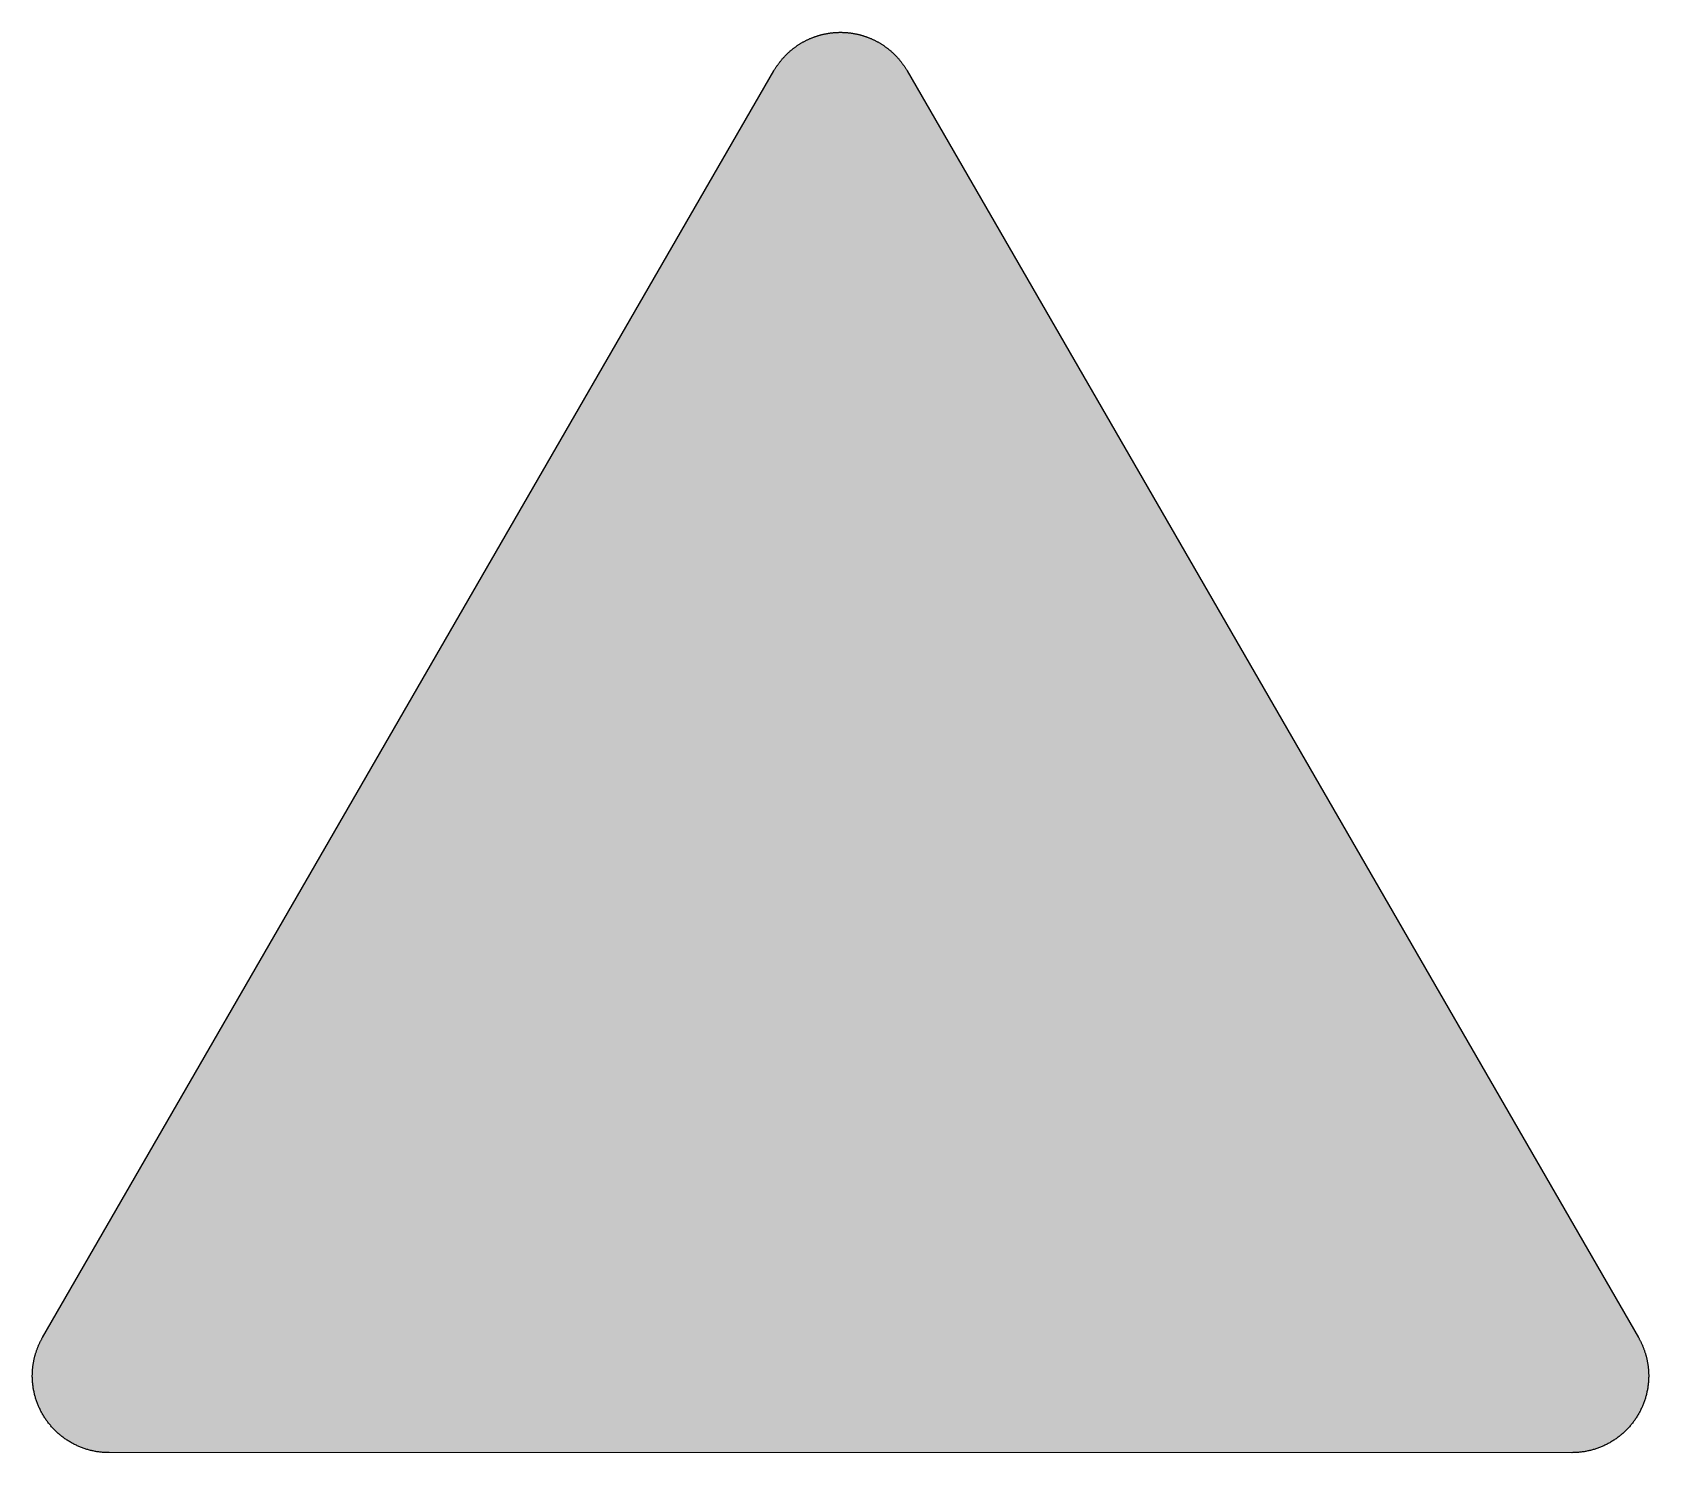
# Model space of a CAD drawing. Header units: millimetres. Extents: x 0 to 297, y 0 to 261.
import ezdxf

# ---------------------------------------------------------------- set-up
doc = ezdxf.new("R2010")
doc.units = ezdxf.units.MM

msp = doc.modelspace()

# ---------------------------------------------------------------- hatches: boundary and pattern name
msp.add_hatch(color=254).paths.add_polyline_path([(14.1633, 0.0526), (13.9878, 0.0533), (13.8125, 0.0559), (13.6373, 0.061), (13.462, 0.0686), (13.2893, 0.0787), (13.114, 0.0914), (12.9413, 0.1041), (12.7686, 0.1194), (12.5959, 0.1397), (12.4231, 0.16), (12.2504, 0.1803), (12.0777, 0.2057), (11.9075, 0.2337), (11.7373, 0.2616), (11.5672, 0.2921), (11.397, 0.3251), (11.2268, 0.3607), (11.0592, 0.3962), (10.8915, 0.4369), (10.7239, 0.4775), (10.5562, 0.5207), (10.3886, 0.5664), (10.2235, 0.6121), (10.0584, 0.6604), (9.8933, 0.7137), (9.7307, 0.7645), (9.5682, 0.8204), (9.4056, 0.8788), (9.2431, 0.9373), (9.083, 0.9982), (8.923, 1.0617), (8.763, 1.1252), (8.6055, 1.1938), (8.4455, 1.2624), (8.2906, 1.331), (8.1331, 1.4046), (7.9781, 1.4783), (7.8232, 1.5545), (7.6708, 1.6332), (7.5184, 1.7145), (7.366, 1.7958), (7.2161, 1.8796), (7.0663, 1.966), (6.919, 2.0549), (6.7716, 2.1438), (6.6243, 2.2352), (6.4795, 2.3266), (6.3348, 2.4232), (6.19, 2.5197), (6.0477, 2.6187), (5.908, 2.7178), (5.7683, 2.8219), (5.6286, 2.9261), (5.4915, 3.0302), (5.3543, 3.1394), (5.2197, 3.2487), (5.0851, 3.3579), (4.953, 3.4722), (4.8209, 3.5865), (4.6914, 3.7033), (4.5644, 3.8202), (4.4348, 3.9395), (4.3104, 4.0615), (4.1859, 4.1859), (4.0615, 4.3104), (3.9395, 4.4374), (3.8202, 4.5644), (3.7033, 4.6914), (3.5865, 4.8235), (3.4722, 4.953), (3.3579, 5.0876), (3.2487, 5.2197), (3.1369, 5.3543), (3.0302, 5.4915), (2.9235, 5.6286), (2.8194, 5.7683), (2.7178, 5.908), (2.6187, 6.0503), (2.5197, 6.19), (2.4232, 6.3348), (2.3266, 6.4795), (2.2352, 6.6243), (2.1438, 6.7716), (2.0523, 6.919), (1.966, 7.0663), (1.8796, 7.2161), (1.7958, 7.366), (1.7145, 7.5184), (1.6332, 7.6708), (1.5545, 7.8232), (1.4783, 7.9781), (1.4046, 8.1331), (1.331, 8.2906), (1.2598, 8.4455), (1.1913, 8.6055), (1.1252, 8.763), (1.0592, 8.923), (0.9982, 9.083), (0.9373, 9.2431), (0.8763, 9.4056), (0.8204, 9.5682), (0.7645, 9.7307), (0.7112, 9.8933), (0.6604, 10.0584), (0.6121, 10.2235), (0.5639, 10.3911), (0.5207, 10.5562), (0.4775, 10.7239), (0.4343, 10.8915), (0.3962, 11.0592), (0.3607, 11.2268), (0.3251, 11.397), (0.2921, 11.5672), (0.2616, 11.7373), (0.2311, 11.9075), (0.2057, 12.0802), (0.1803, 12.2504), (0.1575, 12.4231), (0.1372, 12.5959), (0.1194, 12.7686), (0.1041, 12.9413), (0.0889, 13.114), (0.0787, 13.2893), (0.0686, 13.462), (0.061, 13.6373), (0.0559, 13.8125), (0.0508, 13.9878), (0.0508, 14.163), (0.0508, 14.2773), (0.0533, 14.3942), (0.0559, 14.511), (0.0584, 14.6253), (0.0635, 14.7422), (0.0686, 14.859), (0.0737, 14.9733), (0.0813, 15.0901), (0.0889, 15.2044), (0.0991, 15.3187), (0.1092, 15.4356), (0.1194, 15.5499), (0.1321, 15.6642), (0.1448, 15.7785), (0.1575, 15.8953), (0.1727, 16.0096), (0.188, 16.1239), (0.2032, 16.2382), (0.221, 16.35), (0.2413, 16.4643), (0.2591, 16.5786), (0.2794, 16.6929), (0.2997, 16.8046), (0.3226, 16.9189), (0.3454, 17.0307), (0.3708, 17.145), (0.3937, 17.2568), (0.4191, 17.3685), (0.447, 17.4803), (0.475, 17.592), (0.5029, 17.7038), (0.5334, 17.8156), (0.5613, 17.9273), (0.5944, 18.0365), (0.6248, 18.1483), (0.6579, 18.2575), (0.6934, 18.3693), (0.7264, 18.4785), (0.762, 18.5877), (0.8001, 18.6969), (0.8382, 18.8062), (0.8763, 18.9128), (0.9144, 19.0221), (0.955, 19.1313), (0.9957, 19.238), (1.0389, 19.3446), (1.0795, 19.4539), (1.1252, 19.5605), (1.1684, 19.6647), (1.2141, 19.7714), (1.2598, 19.878), (1.3081, 19.9822), (1.3564, 20.0889), (1.4046, 20.193), (1.4554, 20.2971), (1.5062, 20.4013), (1.557, 20.5054), (1.6104, 20.607), (1.6637, 20.7112), (1.717, 20.8128), (1.7729, 20.9144), (1.8263, 21.016), (1.8847, 21.1176), (1.9406, 21.2192), (136.2523, 253.8501), (136.3091, 253.9492), (136.3675, 254.0483), (136.4285, 254.1473), (136.4894, 254.2464), (136.5504, 254.3454), (136.6139, 254.442), (136.6774, 254.5385), (136.7409, 254.635), (136.8044, 254.7315), (136.8704, 254.8255), (136.9365, 254.922), (137.0025, 255.016), (137.0711, 255.11), (137.1397, 255.2014), (137.2083, 255.2954), (137.2794, 255.3868), (137.3505, 255.4783), (137.4216, 255.5672), (137.4927, 255.6586), (137.5664, 255.7475), (137.6401, 255.8364), (137.7137, 255.9253), (137.7874, 256.0117), (137.8636, 256.098), (137.9398, 256.1844), (138.016, 256.2708), (138.0947, 256.3546), (138.1735, 256.4409), (138.2522, 256.5222), (138.3309, 256.606), (138.4122, 256.6899), (138.4935, 256.7711), (138.5748, 256.8524), (138.6586, 256.9312), (138.7399, 257.0124), (138.8237, 257.0912), (138.9075, 257.1699), (138.9939, 257.2461), (139.0802, 257.3249), (139.1641, 257.4011), (139.253, 257.4747), (139.3393, 257.5509), (139.4282, 257.6246), (139.5171, 257.6982), (139.606, 257.7719), (139.6949, 257.843), (139.7864, 257.9141), (139.8778, 257.9853), (139.9692, 258.0564), (140.0607, 258.125), (140.1547, 258.1935), (140.2486, 258.2596), (140.3426, 258.3282), (140.4366, 258.3942), (140.5331, 258.4602), (140.6296, 258.5237), (140.7262, 258.5872), (140.8227, 258.6507), (140.9192, 258.7142), (141.0183, 258.7752), (141.1173, 258.8362), (141.2164, 258.8946), (141.3154, 258.9555), (141.4145, 259.014), (141.5161, 259.0698), (141.6177, 259.1283), (141.7193, 259.1841), (141.8209, 259.2375), (141.9225, 259.2934), (142.0266, 259.3467), (142.1308, 259.3975), (142.2324, 259.4508), (142.3365, 259.5016), (142.4407, 259.5499), (142.5473, 259.6007), (142.6515, 259.6464), (142.7556, 259.6947), (142.8623, 259.7404), (142.969, 259.7861), (143.0757, 259.8318), (143.1823, 259.875), (143.289, 259.9182), (143.3957, 259.9588), (143.5049, 259.9995), (143.6116, 260.0401), (143.7208, 260.0808), (143.83, 260.1189), (143.9393, 260.1544), (144.0485, 260.1925), (144.1577, 260.2281), (144.2669, 260.2636), (144.3761, 260.2967), (144.4879, 260.3297), (144.5971, 260.3627), (144.7089, 260.3932), (144.8206, 260.4237), (144.9299, 260.4516), (145.0416, 260.4821), (145.1534, 260.5075), (145.2651, 260.5354), (145.3794, 260.5608), (145.4912, 260.5862), (145.603, 260.6091), (145.7173, 260.6319), (145.829, 260.6548), (145.9433, 260.6751), (146.0551, 260.6954), (146.1694, 260.7158), (146.2837, 260.7335), (146.398, 260.7513), (146.5123, 260.7666), (146.6266, 260.7818), (146.7409, 260.797), (146.8552, 260.8123), (146.9695, 260.825), (147.0838, 260.8351), (147.2006, 260.8478), (147.3149, 260.858), (147.4292, 260.8656), (147.5461, 260.8732), (147.6604, 260.8809), (147.7772, 260.8859), (147.8915, 260.8936), (148.0083, 260.8961), (148.1226, 260.9012), (148.2395, 260.9037), (148.3563, 260.9037), (148.4706, 260.9037), (148.5875, 260.9037), (148.7043, 260.9037), (148.8186, 260.9012), (148.9354, 260.8961), (149.0523, 260.8936), (149.1666, 260.8859), (149.2834, 260.8809), (149.3977, 260.8732), (149.512, 260.8656), (149.6289, 260.858), (149.7432, 260.8478), (149.8575, 260.8351), (149.9743, 260.825), (150.0886, 260.8123), (150.2029, 260.797), (150.3172, 260.7818), (150.4315, 260.7666), (150.5458, 260.7513), (150.6601, 260.7335), (150.7744, 260.7158), (150.8862, 260.6954), (151.0005, 260.6751), (151.1148, 260.6548), (151.2265, 260.6319), (151.3408, 260.6091), (151.4526, 260.5862), (151.5643, 260.5608), (151.6761, 260.5354), (151.7879, 260.5075), (151.8996, 260.4821), (152.0114, 260.4516), (152.1231, 260.4237), (152.2349, 260.3932), (152.3467, 260.3627), (152.4559, 260.3297), (152.5676, 260.2967), (152.6769, 260.2636), (152.7861, 260.2281), (152.8953, 260.1925), (153.0045, 260.1544), (153.1137, 260.1189), (153.223, 260.0808), (153.3296, 260.0401), (153.4389, 259.9995), (153.5455, 259.9588), (153.6548, 259.9182), (153.7614, 259.875), (153.8681, 259.8318), (153.9748, 259.7861), (154.0789, 259.7404), (154.1856, 259.6947), (154.2923, 259.6464), (154.3964, 259.6007), (154.5006, 259.5499), (154.6047, 259.5016), (154.7089, 259.4508), (154.813, 259.3975), (154.9171, 259.3467), (155.0187, 259.2934), (155.1203, 259.2375), (155.2245, 259.1841), (155.3261, 259.1283), (155.4251, 259.0698), (155.5267, 259.014), (155.6283, 258.9555), (155.7274, 258.8946), (155.8265, 258.8362), (155.9255, 258.7752), (156.022, 258.7142), (156.1211, 258.6507), (156.2176, 258.5872), (156.3141, 258.5237), (156.4107, 258.4602), (156.5046, 258.3942), (156.6012, 258.3282), (156.6951, 258.2596), (156.7866, 258.1935), (156.8806, 258.125), (156.972, 258.0564), (157.066, 257.9853), (157.1574, 257.9141), (157.2463, 257.843), (157.3378, 257.7719), (157.4267, 257.6982), (157.5156, 257.6246), (157.6019, 257.5509), (157.6908, 257.4747), (157.7772, 257.4011), (157.8635, 257.3249), (157.9499, 257.2461), (158.0337, 257.1699), (158.1201, 257.0912), (158.2039, 257.0124), (158.2852, 256.9312), (158.369, 256.8524), (158.4503, 256.7711), (158.5316, 256.6899), (158.6103, 256.606), (158.6916, 256.5222), (158.7703, 256.4409), (158.8491, 256.3546), (158.9253, 256.2708), (159.004, 256.1844), (159.0802, 256.098), (159.1539, 256.0117), (159.2301, 255.9253), (159.3037, 255.8364), (159.3774, 255.7475), (159.451, 255.6586), (159.5222, 255.5672), (159.5933, 255.4783), (159.6644, 255.3868), (159.7355, 255.2954), (159.8041, 255.2014), (159.8727, 255.11), (159.9387, 255.016), (160.0073, 254.922), (160.0733, 254.8255), (160.1368, 254.7315), (160.2029, 254.635), (160.2664, 254.5385), (160.3299, 254.442), (160.3908, 254.3454), (160.4543, 254.2464), (160.5153, 254.1473), (160.5737, 254.0483), (160.6347, 253.9492), (160.6906, 253.8476), (295.0023, 21.2192), (295.0591, 21.1176), (295.115, 21.016), (295.1709, 20.9144), (295.2267, 20.8128), (295.2801, 20.7112), (295.3334, 20.607), (295.3868, 20.5054), (295.4376, 20.4013), (295.4884, 20.2971), (295.5392, 20.193), (295.5874, 20.0889), (295.6357, 19.9822), (295.6814, 19.878), (295.7297, 19.7714), (295.7754, 19.6647), (295.8186, 19.5605), (295.8617, 19.4539), (295.9049, 19.3446), (295.9481, 19.238), (295.9887, 19.1313), (296.0294, 19.0221), (296.0675, 18.9128), (296.1056, 18.8062), (296.1437, 18.6969), (296.1792, 18.5877), (296.2148, 18.4785), (296.2504, 18.3693), (296.2834, 18.2575), (296.3164, 18.1483), (296.3494, 18.0365), (296.3799, 17.9273), (296.4104, 17.8156), (296.4409, 17.7038), (296.4688, 17.592), (296.4967, 17.4803), (296.5221, 17.3685), (296.5475, 17.2568), (296.5729, 17.145), (296.5958, 17.0307), (296.6212, 16.9189), (296.6415, 16.8046), (296.6644, 16.6929), (296.6822, 16.5786), (296.7025, 16.4643), (296.7203, 16.35), (296.738, 16.2382), (296.7558, 16.1239), (296.7711, 16.0096), (296.7838, 15.8953), (296.799, 15.7785), (296.8117, 15.6642), (296.8244, 15.5499), (296.8346, 15.4356), (296.8447, 15.3187), (296.8523, 15.2044), (296.86, 15.0901), (296.8676, 14.9733), (296.8752, 14.859), (296.8803, 14.7422), (296.8828, 14.6253), (296.8879, 14.511), (296.8904, 14.3942), (296.8904, 14.2773), (296.8904, 14.163), (296.8904, 13.9878), (296.8879, 13.8125), (296.8828, 13.6373), (296.8752, 13.462), (296.865, 13.2893), (296.8523, 13.114), (296.8396, 12.9413), (296.8219, 12.7686), (296.8041, 12.5959), (296.7838, 12.4231), (296.7609, 12.2504), (296.738, 12.0802), (296.7101, 11.9075), (296.6822, 11.7373), (296.6517, 11.5672), (296.6187, 11.397), (296.5831, 11.2268), (296.545, 11.0592), (296.5069, 10.8915), (296.4663, 10.7239), (296.4231, 10.5562), (296.3774, 10.3911), (296.3316, 10.2235), (296.2808, 10.0584), (296.23, 9.8933), (296.1767, 9.7307), (296.1234, 9.5682), (296.0649, 9.4056), (296.0065, 9.2431), (295.9456, 9.083), (295.8821, 8.923), (295.8186, 8.763), (295.75, 8.6055), (295.6814, 8.4455), (295.6103, 8.2906), (295.5392, 8.1331), (295.463, 7.9781), (295.3868, 7.8232), (295.3106, 7.6708), (295.2293, 7.5184), (295.148, 7.366), (295.0642, 7.2161), (294.9778, 7.0663), (294.8889, 6.919), (294.8, 6.7716), (294.7086, 6.6243), (294.6146, 6.4795), (294.5206, 6.3348), (294.4241, 6.19), (294.325, 6.0503), (294.226, 5.908), (294.1218, 5.7683), (294.0177, 5.6286), (293.9136, 5.4915), (293.8043, 5.3543), (293.6951, 5.2197), (293.5859, 5.0876), (293.4716, 4.953), (293.3573, 4.8235), (293.2405, 4.6914), (293.1236, 4.5644), (293.0042, 4.4374), (292.8823, 4.3104), (292.7579, 4.1859), (292.6334, 4.0615), (292.5089, 3.9395), (292.3794, 3.8202), (292.2524, 3.7033), (292.1203, 3.5865), (291.9908, 3.4722), (291.8562, 3.3579), (291.7241, 3.2487), (291.5895, 3.1394), (291.4523, 3.0302), (291.3151, 2.9261), (291.1754, 2.8219), (291.0357, 2.7178), (290.8935, 2.6187), (290.7513, 2.5197), (290.609, 2.4232), (290.4642, 2.3266), (290.3195, 2.2352), (290.1721, 2.1438), (290.0248, 2.0549), (289.8775, 1.966), (289.7276, 1.8796), (289.5778, 1.7958), (289.4254, 1.7145), (289.273, 1.6332), (289.118, 1.5545), (288.9656, 1.4783), (288.8107, 1.4046), (288.6532, 1.331), (288.4957, 1.2624), (288.3383, 1.1938), (288.1808, 1.1252), (288.0208, 1.0617), (287.8607, 0.9982), (287.7007, 0.9373), (287.5382, 0.8788), (287.3756, 0.8204), (287.213, 0.7645), (287.0479, 0.7137), (286.8854, 0.6604), (286.7203, 0.6121), (286.5526, 0.5664), (286.3875, 0.5207), (286.2199, 0.4775), (286.0523, 0.4369), (285.8846, 0.3962), (285.7144, 0.3607), (285.5468, 0.3251), (285.3766, 0.2921), (285.2064, 0.2616), (285.0363, 0.2337), (284.8635, 0.2057), (284.6934, 0.1803), (284.5206, 0.16), (284.3479, 0.1397), (284.1752, 0.1194), (284.0025, 0.1041), (283.8272, 0.0914), (283.6545, 0.0787), (283.4792, 0.0686), (283.3065, 0.061), (283.1313, 0.0559), (282.956, 0.0533), (282.7807, 0.0508)])
h = msp.add_hatch(color=22)
h.paths.add_polyline_path([(14.1633, 5.3442), (13.9344, 5.3467), (13.7084, 5.3543), (13.4849, 5.3696), (13.2613, 5.3873), (13.0378, 5.4127), (12.8194, 5.4458), (12.6009, 5.4813), (12.385, 5.522), (12.1717, 5.5677), (11.9583, 5.621), (11.7475, 5.6769), (11.5392, 5.7404), (11.3335, 5.8064), (11.1303, 5.8776), (10.9296, 5.9538), (10.729, 6.035), (10.5334, 6.1214), (10.3378, 6.2128), (10.1473, 6.3068), (9.9593, 6.4084), (9.7714, 6.5126), (9.5885, 6.6192), (9.4082, 6.7335), (9.2304, 6.8504), (9.0576, 6.9698), (8.8849, 7.0942), (8.7173, 7.2238), (8.5522, 7.3584), (8.3896, 7.493), (8.2321, 7.6352), (8.0772, 7.7775), (7.9273, 7.9273), (7.7775, 8.0772), (7.6352, 8.2321), (7.493, 8.3922), (7.3558, 8.5522), (7.2238, 8.7173), (7.0942, 8.8849), (6.9698, 9.0576), (6.8504, 9.2329), (6.7335, 9.4082), (6.6192, 9.5885), (6.5126, 9.7739), (6.4084, 9.9593), (6.3068, 10.1473), (6.2128, 10.3403), (6.1214, 10.5334), (6.035, 10.729), (5.9538, 10.9296), (5.8776, 11.1303), (5.8064, 11.3335), (5.7404, 11.5392), (5.6769, 11.7475), (5.621, 11.9583), (5.5677, 12.1717), (5.522, 12.385), (5.4813, 12.6009), (5.4432, 12.8194), (5.4127, 13.0404), (5.3873, 13.2613), (5.3696, 13.4849), (5.3543, 13.7084), (5.3467, 13.9344), (5.3416, 14.163), (5.3442, 14.2342), (5.3442, 14.3078), (5.3442, 14.3789), (5.3467, 14.4526), (5.3492, 14.5237), (5.3543, 14.5974), (5.3569, 14.6685), (5.3619, 14.7422), (5.367, 14.8133), (5.3721, 14.8869), (5.3797, 14.9581), (5.3848, 15.0292), (5.3924, 15.1003), (5.4, 15.174), (5.4102, 15.2451), (5.4178, 15.3162), (5.428, 15.3873), (5.4381, 15.4584), (5.4483, 15.5296), (5.461, 15.6007), (5.4737, 15.6718), (5.4864, 15.7429), (5.4991, 15.814), (5.5118, 15.8852), (5.527, 15.9563), (5.5423, 16.0249), (5.5575, 16.096), (5.5728, 16.1671), (5.5905, 16.2357), (5.6083, 16.3068), (5.6261, 16.3754), (5.6439, 16.444), (5.6617, 16.5151), (5.682, 16.5837), (5.7023, 16.6522), (5.7226, 16.7208), (5.7429, 16.7919), (5.7658, 16.8605), (5.7887, 16.9266), (5.8115, 16.9951), (5.8344, 17.0637), (5.8572, 17.1323), (5.8826, 17.2009), (5.908, 17.2669), (5.9334, 17.3355), (5.9588, 17.4015), (5.9868, 17.4676), (6.0147, 17.5362), (6.0427, 17.6022), (6.0706, 17.6682), (6.0985, 17.7343), (6.129, 17.8003), (6.1595, 17.8664), (6.19, 17.9299), (6.2205, 17.9959), (6.2509, 18.0619), (6.284, 18.1254), (6.317, 18.1915), (6.35, 18.255), (6.383, 18.3185), (6.4186, 18.382), (6.4541, 18.4455), (6.4897, 18.509), (6.5253, 18.5725), (140.8356, 251.2042), (140.909, 251.3305), (140.9852, 251.4549), (141.064, 251.5794), (141.1453, 251.7013), (141.2265, 251.8232), (141.3129, 251.9426), (141.3967, 252.0594), (141.4856, 252.1763), (141.5745, 252.2906), (141.666, 252.4023), (141.7599, 252.5141), (141.8539, 252.6233), (141.9504, 252.73), (142.0495, 252.8367), (142.1486, 252.9408), (142.2502, 253.0424), (142.3518, 253.144), (142.4559, 253.2431), (142.5626, 253.3396), (142.6693, 253.4336), (142.7785, 253.5276), (142.8877, 253.619), (142.9995, 253.7104), (143.1112, 253.7968), (143.2255, 253.8832), (143.3424, 253.967), (143.4592, 254.0483), (143.576, 254.1295), (143.6954, 254.2083), (143.8173, 254.2845), (143.9393, 254.3581), (144.0612, 254.4318), (144.1856, 254.5004), (144.3126, 254.569), (144.4371, 254.635), (144.5666, 254.701), (144.6936, 254.762), (144.8232, 254.823), (144.9553, 254.8814), (145.0848, 254.9373), (145.2194, 254.9906), (145.3515, 255.0414), (145.4861, 255.0922), (145.6207, 255.1405), (145.7579, 255.1836), (145.8951, 255.2268), (146.0322, 255.2675), (146.1694, 255.3081), (146.3091, 255.3437), (146.4488, 255.3792), (146.591, 255.4097), (146.7307, 255.4402), (146.873, 255.4681), (147.0152, 255.491), (147.16, 255.5138), (147.3022, 255.5342), (147.447, 255.5519), (147.5918, 255.5697), (147.7391, 255.5824), (147.8839, 255.5926), (148.0312, 255.6027), (148.176, 255.6078), (148.3233, 255.6104), (148.4706, 255.6129), (148.6179, 255.6104), (148.7653, 255.6078), (148.9126, 255.6027), (149.0599, 255.5926), (149.2047, 255.5824), (149.3495, 255.5697), (149.4942, 255.5519), (149.639, 255.5342), (149.7838, 255.5138), (149.926, 255.491), (150.0683, 255.4681), (150.2105, 255.4402), (150.3528, 255.4097), (150.4925, 255.3792), (150.6347, 255.3437), (150.7719, 255.3081), (150.9116, 255.2675), (151.0487, 255.2268), (151.1859, 255.1836), (151.323, 255.1405), (151.4577, 255.0922), (151.5923, 255.0414), (151.7244, 254.9906), (151.8564, 254.9373), (151.9885, 254.8814), (152.1206, 254.823), (152.2501, 254.762), (152.3771, 254.701), (152.5041, 254.635), (152.6311, 254.569), (152.7581, 254.5004), (152.8801, 254.4318), (153.0045, 254.3581), (153.1264, 254.2845), (153.2458, 254.2083), (153.3652, 254.1295), (153.4846, 254.0483), (153.6014, 253.967), (153.7157, 253.8832), (153.83, 253.7968), (153.9443, 253.7104), (154.0561, 253.619), (154.1653, 253.5276), (154.2745, 253.4336), (154.3812, 253.3396), (154.4879, 253.2431), (154.592, 253.144), (154.6936, 253.0424), (154.7952, 252.9408), (154.8943, 252.8367), (154.9933, 252.73), (155.0899, 252.6233), (155.1838, 252.5141), (155.2778, 252.4023), (155.3693, 252.2906), (155.4582, 252.1763), (155.5471, 252.0594), (155.6334, 251.9426), (155.7172, 251.8232), (155.7985, 251.7013), (155.8798, 251.5794), (155.9585, 251.4549), (156.0347, 251.3305), (156.1109, 251.2035), (290.4201, 18.5734), (290.4541, 18.509), (290.4896, 18.4455), (290.5252, 18.382), (290.5608, 18.3185), (290.5938, 18.255), (290.6268, 18.1915), (290.6598, 18.1254), (290.6903, 18.0619), (290.7233, 17.9959), (290.7538, 17.9299), (290.7843, 17.8664), (290.8148, 17.8003), (290.8452, 17.7343), (290.8732, 17.6682), (290.9011, 17.6022), (290.9291, 17.5362), (290.957, 17.4676), (290.9824, 17.4015), (291.0103, 17.3355), (291.0357, 17.2669), (291.0611, 17.2009), (291.084, 17.1323), (291.1094, 17.0637), (291.1323, 16.9951), (291.1551, 16.9266), (291.178, 16.8605), (291.1983, 16.7919), (291.2212, 16.7208), (291.2415, 16.6522), (291.2618, 16.5837), (291.2796, 16.5151), (291.2999, 16.444), (291.3177, 16.3754), (291.3355, 16.3068), (291.3532, 16.2357), (291.3685, 16.1671), (291.3863, 16.096), (291.4015, 16.0249), (291.4167, 15.9563), (291.4294, 15.8852), (291.4447, 15.814), (291.4574, 15.7429), (291.4701, 15.6718), (291.4828, 15.6007), (291.4929, 15.5296), (291.5031, 15.4584), (291.5133, 15.3873), (291.5234, 15.3162), (291.5336, 15.2451), (291.5412, 15.174), (291.5488, 15.1003), (291.5564, 15.0292), (291.5641, 14.9581), (291.5691, 14.8869), (291.5768, 14.8133), (291.5818, 14.7422), (291.5844, 14.6685), (291.5895, 14.5974), (291.592, 14.5237), (291.5945, 14.4526), (291.5971, 14.3789), (291.5996, 14.3078), (291.5996, 14.2342), (291.5996, 14.163), (291.5971, 13.9344), (291.5895, 13.7084), (291.5742, 13.4849), (291.5539, 13.2613), (291.5285, 13.0404), (291.498, 12.8194), (291.4625, 12.6009), (291.4218, 12.385), (291.3736, 12.1717), (291.3228, 11.9583), (291.2643, 11.7475), (291.2034, 11.5392), (291.1373, 11.3335), (291.0637, 11.1303), (290.9875, 10.9296), (290.9062, 10.729), (290.8198, 10.5334), (290.7309, 10.3403), (290.6344, 10.1473), (290.5354, 9.9593), (290.4312, 9.7739), (290.322, 9.5885), (290.2102, 9.4082), (290.0934, 9.2329), (289.974, 9.0576), (289.847, 8.8849), (289.72, 8.7173), (289.5854, 8.5522), (289.4482, 8.3922), (289.3085, 8.2321), (289.1638, 8.0772), (289.0164, 7.9273), (288.8666, 7.7775), (288.7116, 7.6352), (288.5516, 7.493), (288.3916, 7.3584), (288.2265, 7.2238), (288.0563, 7.0942), (287.8861, 6.9698), (287.7109, 6.8504), (287.5331, 6.7335), (287.3527, 6.6192), (287.1699, 6.5126), (286.9844, 6.4084), (286.7965, 6.3068), (286.6034, 6.2128), (286.4104, 6.1214), (286.2148, 6.035), (286.0142, 5.9538), (285.8135, 5.8776), (285.6103, 5.8064), (285.4046, 5.7404), (285.1963, 5.6769), (284.9855, 5.621), (284.7721, 5.5677), (284.5587, 5.522), (284.3428, 5.4813), (284.1244, 5.4458), (283.9034, 5.4127), (283.6824, 5.3873), (283.4589, 5.3696), (283.2354, 5.3543), (283.0093, 5.3467), (282.7807, 5.3442)])
h.paths.add_polyline_path([(44.716, 31.8026), (148.4725, 211.5167), (252.2305, 31.8026)], flags=16)
h = msp.add_hatch(color=59)
h.paths.add_polyline_path([(156.41, 127.0526), (165.1081, 127.0526), (165.3235, 127.0483), (165.5394, 127.0432), (165.7553, 127.0305), (165.9687, 127.0152), (166.182, 126.9975), (166.3954, 126.9721), (166.6062, 126.9441), (166.817, 126.9136), (167.0253, 126.8755), (167.2336, 126.8374), (167.4393, 126.7917), (167.6451, 126.7435), (167.8483, 126.6901), (168.0515, 126.6342), (168.2521, 126.5733), (168.4503, 126.5098), (168.6484, 126.4412), (168.844, 126.3701), (169.037, 126.2939), (169.23, 126.2151), (169.4205, 126.1313), (169.611, 126.045), (169.7965, 125.9561), (169.9819, 125.8621), (170.1648, 125.7656), (170.3451, 125.664), (170.5254, 125.5598), (170.7007, 125.4506), (170.876, 125.3414), (171.0487, 125.2271), (171.2189, 125.1077), (171.3865, 124.9858), (171.5516, 124.8613), (171.7142, 124.7343), (171.8742, 124.6048), (172.0317, 124.4702), (172.1891, 124.333), (172.3415, 124.1933), (172.4914, 124.0511), (172.6387, 123.9037), (172.781, 123.7564), (172.9232, 123.604), (173.0629, 123.4491), (173.1975, 123.2916), (173.3296, 123.1316), (173.4591, 122.9665), (173.5861, 122.8014), (173.7106, 122.6337), (173.83, 122.461), (173.9468, 122.2883), (174.0611, 122.1105), (174.1703, 121.9327), (174.277, 121.7498), (174.3812, 121.5669), (174.4828, 121.3815), (174.5793, 121.191), (174.6707, 121.0005), (174.7596, 120.8075), (174.846, 120.6119), (174.9273, 120.4138), (175.006, 120.2131), (175.0797, 120.0099), (175.1508, 119.8067), (175.2168, 119.5984), (182.9029, 94.7748), (182.9816, 94.7903), (183.0629, 94.8055), (183.1442, 94.8207), (183.2254, 94.8385), (183.3067, 94.8538), (183.388, 94.869), (183.4718, 94.8817), (183.5531, 94.8969), (183.6344, 94.9122), (183.7157, 94.9249), (183.7969, 94.9401), (183.8782, 94.9528), (183.9595, 94.9655), (184.0408, 94.9782), (184.1221, 94.9909), (184.2059, 95.0036), (184.2872, 95.0163), (184.3684, 95.029), (184.4497, 95.0392), (184.5335, 95.0519), (184.6148, 95.062), (184.6961, 95.0747), (184.7774, 95.0849), (184.8612, 95.0951), (184.9425, 95.1052), (185.0238, 95.1154), (185.1076, 95.1255), (185.1889, 95.1332), (185.2701, 95.1433), (185.354, 95.1509), (185.4352, 95.1611), (185.5165, 95.1687), (185.6003, 95.1763), (185.6816, 95.184), (185.7629, 95.1916), (185.8467, 95.1992), (185.928, 95.2068), (186.0118, 95.2144), (186.0931, 95.2195), (186.1769, 95.2271), (186.2582, 95.2322), (186.342, 95.2398), (186.4233, 95.2449), (186.5046, 95.25), (186.5884, 95.2551), (186.6697, 95.2602), (186.7535, 95.2652), (186.8348, 95.2678), (186.9186, 95.2729), (187.0024, 95.2754), (187.0837, 95.2805), (187.1675, 95.283), (187.2488, 95.2856), (187.3326, 95.2881), (187.4139, 95.2906), (187.4977, 95.2932), (187.579, 95.2957), (187.6628, 95.2957), (187.7441, 95.2983), (187.8279, 95.2983), (187.9117, 95.3008), (187.993, 95.3008), (188.0768, 95.3008), (188.1581, 95.3008), (188.4883, 95.2983), (188.816, 95.2932), (189.1436, 95.283), (189.4713, 95.2678), (189.7964, 95.25), (190.1241, 95.2271), (190.4492, 95.2017), (190.7743, 95.1713), (191.0969, 95.1382), (191.422, 95.1001), (191.7446, 95.057), (192.0646, 95.0112), (192.3872, 94.9604), (192.7073, 94.9071), (193.0273, 94.8512), (193.3448, 94.7877), (193.6623, 94.7217), (193.9773, 94.6531), (194.2948, 94.5794), (194.6072, 94.5032), (194.9221, 94.422), (195.2346, 94.3381), (195.5444, 94.2492), (195.8543, 94.1578), (196.1617, 94.0613), (196.469, 93.9622), (196.7763, 93.8581), (197.0811, 93.7514), (197.3834, 93.6422), (197.6857, 93.5279), (197.9854, 93.4085), (198.2851, 93.2866), (198.5823, 93.1621), (198.8769, 93.0326), (199.1716, 92.9005), (199.4637, 92.7659), (199.7558, 92.6262), (200.0453, 92.4814), (200.3323, 92.3341), (200.6168, 92.1842), (200.9013, 92.0318), (201.1832, 91.8743), (201.4652, 91.7118), (201.7446, 91.5492), (202.0189, 91.3816), (202.2958, 91.2089), (202.5675, 91.0336), (202.8393, 90.8558), (203.106, 90.6755), (203.3727, 90.49), (203.6369, 90.3021), (203.901, 90.109), (204.1601, 89.916), (204.4192, 89.7179), (204.6732, 89.5147), (204.9272, 89.3089), (205.1787, 89.1007), (205.4276, 88.8898), (205.674, 88.6765), (205.9178, 88.458), (206.1591, 88.2371), (206.3979, 88.011), (206.6341, 87.7824), (206.8678, 87.5538), (207.0989, 87.3176), (207.3275, 87.0814), (207.551, 86.8426), (207.772, 86.6013), (207.9904, 86.3575), (208.2063, 86.1111), (208.4172, 85.8622), (208.6254, 85.6107), (208.8312, 85.3592), (209.0318, 85.1027), (209.23, 84.8436), (209.4255, 84.5845), (209.6186, 84.3229), (209.8065, 84.0588), (209.9894, 83.7921), (210.1723, 83.5228), (210.3501, 83.251), (210.5254, 82.9793), (210.6955, 82.7049), (210.8632, 82.4281), (211.0283, 82.1487), (211.1883, 81.8693), (211.3458, 81.5873), (211.5007, 81.3029), (211.6506, 81.0158), (211.7979, 80.7288), (211.9401, 80.4393), (212.0798, 80.1497), (212.217, 79.8551), (212.3491, 79.563), (212.4786, 79.2658), (212.6031, 78.9686), (212.725, 78.6689), (212.8418, 78.3692), (212.9561, 78.0669), (213.0679, 77.7646), (213.1746, 77.4598), (213.2787, 77.155), (213.3778, 76.8477), (213.4743, 76.5378), (213.5657, 76.2279), (213.6546, 75.9181), (213.7385, 75.6056), (213.8197, 75.2932), (213.8959, 74.9783), (213.9696, 74.6633), (214.0382, 74.3458), (214.1042, 74.0283), (214.1652, 73.7108), (214.2236, 73.3908), (214.2769, 73.0707), (214.3277, 72.7507), (214.3735, 72.4281), (214.4141, 72.1055), (214.4522, 71.7829), (214.4878, 71.4578), (214.5182, 71.1327), (214.5436, 70.8076), (214.5665, 70.4825), (214.5843, 70.1548), (214.5995, 69.8271), (214.6097, 69.4995), (214.6148, 69.1718), (214.6173, 68.8442), (214.6148, 68.514), (214.6097, 68.1863), (214.5995, 67.8586), (214.5843, 67.531), (214.5665, 67.2033), (214.5436, 66.8782), (214.5182, 66.5531), (214.4878, 66.228), (214.4522, 65.9028), (214.4141, 65.5803), (214.3735, 65.2577), (214.3277, 64.9351), (214.2769, 64.6151), (214.2236, 64.295), (214.1652, 63.975), (214.1042, 63.6575), (214.0382, 63.34), (213.9696, 63.0225), (213.8959, 62.7075), (213.8197, 62.3951), (213.7385, 62.0801), (213.6546, 61.7677), (213.5657, 61.4578), (213.4743, 61.148), (213.3778, 60.8406), (213.2787, 60.5333), (213.1746, 60.2259), (213.0679, 59.9211), (212.9561, 59.6189), (212.8418, 59.3166), (212.725, 59.0169), (212.6031, 58.7172), (212.4786, 58.42), (212.3491, 58.1254), (212.217, 57.8307), (212.0798, 57.5386), (211.9401, 57.2465), (211.7979, 56.957), (211.6506, 56.6699), (211.5007, 56.3855), (211.3458, 56.101), (211.1883, 55.819), (211.0283, 55.5371), (210.8632, 55.2602), (210.6955, 54.9834), (210.5254, 54.7091), (210.3501, 54.4347), (210.1723, 54.1655), (209.9894, 53.8963), (209.8065, 53.6296), (209.6186, 53.3654), (209.4255, 53.1038), (209.23, 52.8422), (209.0318, 52.5856), (208.8312, 52.3291), (208.6254, 52.0751), (208.4172, 51.8236), (208.2063, 51.5747), (207.9904, 51.3283), (207.772, 51.0845), (207.551, 50.8432), (207.3275, 50.6044), (207.0989, 50.3682), (206.8678, 50.1345), (206.6341, 49.9034), (206.3979, 49.6748), (206.1591, 49.4513), (205.9178, 49.2303), (205.674, 49.0118), (205.4276, 48.7959), (205.1787, 48.5851), (204.9272, 48.3768), (204.6732, 48.1711), (204.4192, 47.9704), (204.1601, 47.7723), (203.901, 47.5767), (203.6369, 47.3862), (203.3727, 47.1957), (203.106, 47.0129), (202.8393, 46.83), (202.5675, 46.6522), (202.2958, 46.4769), (202.0189, 46.3067), (201.7446, 46.1391), (201.4652, 45.974), (201.1832, 45.814), (200.9013, 45.6565), (200.6168, 45.5016), (200.3323, 45.3517), (200.0453, 45.2044), (199.7558, 45.0621), (199.4637, 44.9224), (199.1716, 44.7853), (198.8769, 44.6532), (198.5823, 44.5237), (198.2851, 44.3992), (197.9854, 44.2773), (197.6857, 44.1579), (197.3834, 44.0436), (197.0811, 43.9344), (196.7763, 43.8277), (196.469, 43.7236), (196.1617, 43.6245), (195.8543, 43.528), (195.5444, 43.4365), (195.2346, 43.3476), (194.9221, 43.2638), (194.6072, 43.1825), (194.2948, 43.1063), (193.9773, 43.0327), (193.6623, 42.9641), (193.3448, 42.8981), (193.0273, 42.8371), (192.7073, 42.7787), (192.3872, 42.7253), (192.0646, 42.6745), (191.7446, 42.6288), (191.422, 42.5856), (191.0969, 42.5475), (190.7743, 42.5145), (190.4492, 42.484), (190.1241, 42.4586), (189.7964, 42.4358), (189.4713, 42.418), (189.1436, 42.4028), (188.816, 42.3926), (188.4883, 42.3875), (188.1581, 42.385), (187.8305, 42.3875), (187.5028, 42.3926), (187.1751, 42.4028), (186.8475, 42.418), (186.5198, 42.4358), (186.1947, 42.4586), (185.8696, 42.484), (185.5445, 42.5145), (185.2193, 42.5475), (184.8968, 42.5856), (184.5742, 42.6288), (184.2516, 42.6745), (183.9316, 42.7253), (183.6115, 42.7787), (183.2915, 42.8371), (182.974, 42.8981), (182.6565, 42.9641), (182.339, 43.0327), (182.024, 43.1063), (181.7091, 43.1825), (181.3966, 43.2638), (181.0842, 43.3476), (180.7743, 43.4365), (180.4645, 43.528), (180.1546, 43.6245), (179.8472, 43.7236), (179.5424, 43.8277), (179.2376, 43.9344), (178.9354, 44.0436), (178.6331, 44.1579), (178.3334, 44.2773), (178.0337, 44.3992), (177.7365, 44.5237), (177.4393, 44.6532), (177.1472, 44.7853), (176.8526, 44.9224), (176.563, 45.0621), (176.2735, 45.2044), (175.9864, 45.3517), (175.6994, 45.5016), (175.4149, 45.6565), (175.133, 45.814), (174.8536, 45.974), (174.5742, 46.1391), (174.2973, 46.3067), (174.023, 46.4769), (173.7512, 46.6522), (173.4795, 46.83), (173.2102, 47.0129), (172.9435, 47.1957), (172.6794, 47.3862), (172.4177, 47.5767), (172.1587, 47.7723), (171.8996, 47.9704), (171.643, 48.1711), (171.3916, 48.3768), (171.1401, 48.5851), (170.8912, 48.7959), (170.6448, 49.0118), (170.401, 49.2303), (170.1597, 49.4513), (169.9209, 49.6748), (169.6847, 49.9034), (169.451, 50.1345), (169.2199, 50.3682), (168.9913, 50.6044), (168.7678, 50.8432), (168.5468, 51.0845), (168.3283, 51.3283), (168.1124, 51.5747), (167.9016, 51.8236), (167.6933, 52.0751), (167.4876, 52.3291), (167.2869, 52.5856), (167.0888, 52.8422), (166.8932, 53.1038), (166.7002, 53.3654), (166.5122, 53.6296), (166.3268, 53.8963), (166.1465, 54.1655), (165.9687, 54.4347), (165.7934, 54.7091), (165.6232, 54.9834), (165.4531, 55.2602), (165.2905, 55.5371), (165.1279, 55.819), (164.9705, 56.101), (164.8181, 56.3855), (164.6682, 56.6699), (164.5209, 56.957), (164.3761, 57.2465), (164.2364, 57.5386), (164.1018, 57.8307), (163.9697, 58.1254), (163.8402, 58.42), (163.7157, 58.7172), (163.5938, 59.0169), (163.4744, 59.3166), (163.3601, 59.6189), (163.2509, 59.9211), (163.1442, 60.2259), (163.0401, 60.5333), (162.941, 60.8406), (162.8445, 61.148), (162.753, 61.4578), (162.6641, 61.7677), (162.5803, 62.0801), (162.499, 62.3951), (162.4203, 62.7075), (162.3492, 63.0225), (162.2781, 63.34), (162.2146, 63.6575), (162.1511, 63.975), (162.0952, 64.295), (162.0393, 64.6151), (161.991, 64.9351), (161.9453, 65.2577), (161.9021, 65.5803), (161.864, 65.9028), (161.831, 66.228), (161.8005, 66.5531), (161.7726, 66.8782), (161.7523, 67.2033), (161.732, 67.531), (161.7193, 67.8586), (161.7091, 68.1863), (161.7015, 68.514), (161.7015, 68.8442), (161.7015, 69.0855), (161.704, 69.3293), (161.7116, 69.5731), (161.7193, 69.817), (161.7294, 70.0583), (161.7396, 70.3021), (161.7548, 70.5434), (161.7726, 70.7847), (161.7904, 71.0286), (161.8107, 71.2699), (161.8361, 71.5112), (161.8615, 71.7499), (161.8894, 71.9912), (161.9174, 72.2325), (161.9504, 72.4713), (161.9834, 72.71), (162.0215, 72.9488), (162.0596, 73.1876), (162.1003, 73.4263), (162.1434, 73.6625), (162.1892, 73.9013), (162.2349, 74.1375), (162.2857, 74.3737), (162.3365, 74.61), (162.3898, 74.8436), (162.4457, 75.0799), (162.5041, 75.3135), (162.5625, 75.5472), (162.626, 75.7809), (162.6895, 76.012), (162.7556, 76.2432), (162.8242, 76.4743), (162.8953, 76.7055), (162.9689, 76.9366), (163.0426, 77.1652), (163.1188, 77.3938), (163.2001, 77.6199), (163.2788, 77.8485), (163.3626, 78.0745), (163.449, 78.3006), (163.5354, 78.5241), (163.6243, 78.7502), (163.7157, 78.9737), (163.8097, 79.1947), (163.9062, 79.4182), (164.0027, 79.6392), (164.1018, 79.8576), (164.2034, 80.0786), (164.3075, 80.297), (164.4142, 80.5129), (164.5209, 80.7288), (164.6301, 80.9447), (164.7419, 81.1606), (164.8562, 81.374), (164.973, 81.5873), (165.0898, 81.7982), (165.2092, 82.009), (165.3311, 82.2198), (165.4556, 82.4281), (165.5801, 82.6364), (165.7096, 82.8446), (165.8391, 83.0504), (165.9687, 83.2536), (166.1033, 83.4593), (166.2379, 83.66), (166.3751, 83.8606), (166.5148, 84.0613), (166.657, 84.2594), (166.7993, 84.4575), (166.9415, 84.6506), (167.0888, 84.8462), (167.2361, 85.0392), (167.386, 85.2297), (167.5359, 85.4177), (167.6883, 85.6056), (167.8432, 85.7936), (167.9981, 85.979), (168.1556, 86.1619), (168.3156, 86.3448), (168.4757, 86.5251), (168.6382, 86.7029), (168.8033, 86.8807), (168.9684, 87.0585), (169.1361, 87.2312), (169.3037, 87.4039), (169.4739, 87.5767), (169.6466, 87.7443), (169.8193, 87.9145), (169.9946, 88.0796), (170.1698, 88.2447), (170.3476, 88.4072), (170.5254, 88.5698), (170.7058, 88.7298), (170.8887, 88.8873), (171.0715, 89.0448), (171.257, 89.1997), (171.4424, 89.3521), (171.6303, 89.5045), (171.8183, 89.6544), (172.0088, 89.8017), (172.2018, 89.949), (172.3949, 90.0913), (172.5879, 90.236), (172.7835, 90.3757), (172.9816, 90.5154), (173.1797, 90.6526), (173.3804, 90.7898), (173.5811, 90.9218), (173.7817, 91.0539), (173.9849, 91.186), (174.1907, 91.313), (174.3964, 91.44), (174.6021, 91.5645), (174.8104, 91.6889), (175.0212, 91.8083), (175.2321, 91.9277), (175.4429, 92.0471), (175.6562, 92.1614), (175.8696, 92.2757), (176.0855, 92.3874), (176.3014, 92.4966), (176.5198, 92.6033), (176.7383, 92.71), (176.9567, 92.8141), (177.1777, 92.9157), (177.4012, 93.0148), (177.6222, 93.1139), (177.8483, 93.2104), (174.9531, 102.5606), (150.2145, 65.8855), (150.1673, 65.8165), (150.1191, 65.7504), (150.0708, 65.6819), (150.02, 65.6184), (149.9718, 65.5523), (149.9184, 65.4888), (149.8676, 65.4279), (149.8143, 65.3644), (149.7609, 65.3034), (149.7051, 65.245), (149.6492, 65.1866), (149.5933, 65.1281), (149.5374, 65.0697), (149.479, 65.0138), (149.4206, 64.958), (149.3596, 64.9046), (149.2987, 64.8513), (149.2377, 64.7979), (149.1767, 64.7471), (149.1132, 64.6963), (149.0497, 64.6481), (148.9862, 64.5998), (148.9227, 64.5516), (148.8567, 64.5058), (148.7907, 64.4601), (148.7246, 64.4144), (148.656, 64.3712), (148.5875, 64.3306), (148.5189, 64.2874), (148.4503, 64.2493), (148.3817, 64.2087), (148.3106, 64.1706), (148.2395, 64.135), (148.1684, 64.0969), (148.0947, 64.0639), (148.0236, 64.0283), (147.9499, 63.9953), (147.8763, 63.9648), (147.8026, 63.9343), (147.7264, 63.9039), (147.6527, 63.8759), (147.5765, 63.8505), (147.5003, 63.8226), (147.4241, 63.7997), (147.3479, 63.7743), (147.2717, 63.7515), (147.193, 63.7311), (147.1143, 63.7108), (147.0355, 63.6905), (146.9568, 63.6727), (146.878, 63.6575), (146.7993, 63.6422), (146.7206, 63.627), (146.6393, 63.6143), (146.5605, 63.6016), (146.4793, 63.5914), (146.398, 63.5813), (146.3167, 63.5737), (146.2354, 63.566), (146.1541, 63.561), (146.0729, 63.5559), (145.989, 63.5533), (145.9078, 63.5508), (145.8265, 63.5508), (134.7089, 63.5526), (134.6479, 63.2714), (134.587, 62.992), (134.5235, 62.7151), (134.4549, 62.4383), (134.3838, 62.1614), (134.3127, 61.8871), (134.2365, 61.6128), (134.1552, 61.341), (134.0739, 61.0692), (133.9901, 60.7974), (133.9012, 60.5282), (133.8123, 60.259), (133.7183, 59.9923), (133.6218, 59.7256), (133.5227, 59.4614), (133.4211, 59.1972), (133.317, 58.9356), (133.2103, 58.674), (133.1011, 58.4124), (132.9868, 58.1533), (132.8725, 57.8968), (132.7531, 57.6402), (132.6337, 57.3862), (132.5093, 57.1322), (132.3823, 56.8808), (132.2553, 56.6293), (132.1232, 56.3804), (131.9886, 56.1315), (131.8514, 55.8851), (131.7117, 55.6412), (131.572, 55.3974), (131.4272, 55.1561), (131.2799, 54.9148), (131.13, 54.676), (130.9776, 54.4398), (130.8227, 54.2036), (130.6652, 53.9699), (130.5052, 53.7388), (130.3452, 53.5076), (130.1801, 53.279), (130.0124, 53.0504), (129.8423, 52.8269), (129.6721, 52.6034), (129.4968, 52.3799), (129.319, 52.1614), (129.1412, 51.943), (128.9583, 51.7246), (128.7755, 51.5112), (128.5875, 51.2978), (128.3995, 51.087), (128.209, 50.8787), (128.016, 50.673), (127.8204, 50.4673), (127.6223, 50.2641), (127.4216, 50.0634), (127.2184, 49.8653), (127.0127, 49.6672), (126.807, 49.4716), (126.5961, 49.2811), (126.3853, 49.0906), (126.172, 48.9001), (125.9561, 48.7147), (125.7376, 48.5318), (125.5166, 48.3489), (125.2957, 48.1686), (125.0721, 47.9933), (124.8461, 47.818), (124.6175, 47.6453), (124.3889, 47.4777), (124.1577, 47.31), (123.9266, 47.1475), (123.6929, 46.9849), (123.4567, 46.8274), (123.2205, 46.67), (122.9817, 46.5176), (122.7404, 46.3652), (122.4991, 46.2178), (122.2578, 46.0731), (122.014, 45.9308), (121.7676, 45.7886), (121.5212, 45.6514), (121.2723, 45.5168), (121.0234, 45.3847), (120.7719, 45.2552), (120.5205, 45.1307), (120.2665, 45.0063), (120.0099, 44.8843), (119.7559, 44.7675), (119.4968, 44.6507), (119.2403, 44.5389), (118.9812, 44.4271), (118.7196, 44.3205), (118.458, 44.2163), (118.1938, 44.1147), (117.9322, 44.0157), (117.6655, 43.9191), (117.4013, 43.8277), (117.1346, 43.7363), (116.8654, 43.6499), (116.5962, 43.5635), (116.3269, 43.4823), (116.0577, 43.4035), (115.7859, 43.3273), (115.5141, 43.2537), (115.2398, 43.1851), (114.9655, 43.1165), (114.6912, 43.053), (114.4168, 42.992), (114.14, 42.9336), (113.8631, 42.8777), (113.5863, 42.8244), (113.3069, 42.7736), (113.0275, 42.7279), (112.7481, 42.6822), (112.4687, 42.6415), (112.1893, 42.6034), (111.9073, 42.5704), (111.6254, 42.5374), (111.3434, 42.5094), (111.059, 42.4815), (110.777, 42.4586), (110.4925, 42.4409), (110.2081, 42.4231), (109.9261, 42.4104), (109.6391, 42.3977), (109.3546, 42.3901), (109.0701, 42.385), (108.7831, 42.385), (108.4555, 42.3875), (108.1278, 42.3926), (107.8001, 42.4028), (107.4725, 42.418), (107.1448, 42.4358), (106.8197, 42.4586), (106.4946, 42.484), (106.1695, 42.5145), (105.8443, 42.5475), (105.5218, 42.5856), (105.1992, 42.6288), (104.8766, 42.6745), (104.5566, 42.7253), (104.2365, 42.7787), (103.9165, 42.8371), (103.599, 42.8981), (103.2815, 42.9641), (102.964, 43.0327), (102.649, 43.1063), (102.3341, 43.1825), (102.0216, 43.2638), (101.7092, 43.3476), (101.3993, 43.4365), (101.0895, 43.528), (100.7796, 43.6245), (100.4722, 43.7236), (100.1674, 43.8277), (99.8626, 43.9344), (99.5604, 44.0436), (99.2581, 44.1579), (98.9584, 44.2773), (98.6587, 44.3992), (98.3615, 44.5237), (98.0643, 44.6532), (97.7722, 44.7853), (97.4776, 44.9224), (97.188, 45.0621), (96.8985, 45.2044), (96.6114, 45.3517), (96.3244, 45.5016), (96.0399, 45.6565), (95.758, 45.814), (95.4786, 45.974), (95.1992, 46.1391), (94.9223, 46.3067), (94.648, 46.4769), (94.3762, 46.6522), (94.1045, 46.83), (93.8352, 47.0129), (93.5685, 47.1957), (93.3044, 47.3862), (93.0427, 47.5767), (92.7837, 47.7723), (92.5246, 47.9704), (92.268, 48.1711), (92.0166, 48.3768), (91.7651, 48.5851), (91.5162, 48.7959), (91.2698, 49.0118), (91.026, 49.2303), (90.7847, 49.4513), (90.5459, 49.6748), (90.3097, 49.9034), (90.076, 50.1345), (89.8449, 50.3682), (89.6163, 50.6044), (89.3928, 50.8432), (89.1718, 51.0845), (88.9533, 51.3283), (88.7374, 51.5747), (88.5266, 51.8236), (88.3183, 52.0751), (88.1126, 52.3291), (87.9119, 52.5856), (87.7138, 52.8422), (87.5182, 53.1038), (87.3252, 53.3654), (87.1372, 53.6296), (86.9518, 53.8963), (86.7715, 54.1655), (86.5937, 54.4347), (86.4184, 54.7091), (86.2482, 54.9834), (86.0781, 55.2602), (85.9155, 55.5371), (85.7529, 55.819), (85.5955, 56.101), (85.4431, 56.3855), (85.2932, 56.6699), (85.1459, 56.957), (85.0011, 57.2465), (84.8614, 57.5386), (84.7268, 57.8307), (84.5947, 58.1254), (84.4652, 58.42), (84.3407, 58.7172), (84.2188, 59.0169), (84.0994, 59.3166), (83.9851, 59.6189), (83.8759, 59.9211), (83.7692, 60.2259), (83.6651, 60.5333), (83.566, 60.8406), (83.4695, 61.148), (83.378, 61.4578), (83.2891, 61.7677), (83.2053, 62.0801), (83.124, 62.3951), (83.0453, 62.7075), (82.9742, 63.0225), (82.9031, 63.34), (82.8396, 63.6575), (82.7761, 63.975), (82.7202, 64.295), (82.6643, 64.6151), (82.616, 64.9351), (82.5703, 65.2577), (82.5271, 65.5803), (82.489, 65.9028), (82.456, 66.228), (82.4255, 66.5531), (82.3976, 66.8782), (82.3773, 67.2033), (82.357, 67.531), (82.3443, 67.8586), (82.3341, 68.1863), (82.3265, 68.514), (82.3265, 68.8442), (82.3265, 69.1718), (82.3341, 69.4995), (82.3443, 69.8271), (82.357, 70.1548), (82.3773, 70.4825), (82.3976, 70.8076), (82.4255, 71.1327), (82.456, 71.4578), (82.489, 71.7829), (82.5271, 72.1055), (82.5703, 72.4281), (82.616, 72.7507), (82.6643, 73.0707), (82.7202, 73.3908), (82.7761, 73.7108), (82.8396, 74.0283), (82.9031, 74.3458), (82.9742, 74.6633), (83.0453, 74.9783), (83.124, 75.2932), (83.2053, 75.6056), (83.2891, 75.9181), (83.378, 76.2279), (83.4695, 76.5378), (83.566, 76.8477), (83.6651, 77.155), (83.7692, 77.4598), (83.8759, 77.7646), (83.9851, 78.0669), (84.0994, 78.3692), (84.2188, 78.6689), (84.3407, 78.9686), (84.4652, 79.2658), (84.5947, 79.563), (84.7268, 79.8551), (84.8614, 80.1497), (85.0011, 80.4393), (85.1459, 80.7288), (85.2932, 81.0158), (85.4431, 81.3029), (85.5955, 81.5873), (85.7529, 81.8693), (85.9155, 82.1487), (86.0781, 82.4281), (86.2482, 82.7049), (86.4184, 82.9793), (86.5937, 83.251), (86.7715, 83.5228), (86.9518, 83.7921), (87.1372, 84.0588), (87.3252, 84.3229), (87.5182, 84.5845), (87.7138, 84.8436), (87.9119, 85.1027), (88.1126, 85.3592), (88.3183, 85.6107), (88.5266, 85.8622), (88.7374, 86.1111), (88.9533, 86.3575), (89.1718, 86.6013), (89.3928, 86.8426), (89.6163, 87.0814), (89.8449, 87.3176), (90.076, 87.5538), (90.3097, 87.7824), (90.5459, 88.011), (90.7847, 88.2371), (91.026, 88.458), (91.2698, 88.6765), (91.5162, 88.8898), (91.7651, 89.1007), (92.0166, 89.3089), (92.268, 89.5147), (92.5246, 89.7179), (92.7837, 89.916), (93.0427, 90.109), (93.3044, 90.3021), (93.5685, 90.49), (93.8352, 90.6755), (94.1045, 90.8558), (94.3762, 91.0336), (94.648, 91.2089), (94.9223, 91.3816), (95.1992, 91.5492), (95.4786, 91.7118), (95.758, 91.8743), (96.0399, 92.0318), (96.3244, 92.1842), (96.6114, 92.3341), (96.8985, 92.4814), (97.188, 92.6262), (97.4776, 92.7659), (97.7722, 92.9005), (98.0643, 93.0326), (98.3615, 93.1621), (98.6587, 93.2866), (98.9584, 93.4085), (99.2581, 93.5279), (99.5604, 93.6422), (99.8626, 93.7514), (100.1674, 93.8581), (100.4722, 93.9622), (100.7796, 94.0613), (101.0895, 94.1578), (101.3993, 94.2492), (101.7092, 94.3381), (102.0216, 94.422), (102.3341, 94.5032), (102.649, 94.5794), (102.964, 94.6531), (103.2815, 94.7217), (103.599, 94.7877), (103.9165, 94.8512), (104.2365, 94.9071), (104.5566, 94.9604), (104.8766, 95.0112), (105.1992, 95.057), (105.5218, 95.1001), (105.8443, 95.1382), (106.1695, 95.1713), (106.4946, 95.2017), (106.8197, 95.2271), (107.1448, 95.25), (107.4725, 95.2678), (107.8001, 95.283), (108.1278, 95.2932), (108.4555, 95.2983), (108.7831, 95.3008), (108.9152, 95.3008), (109.0447, 95.3008), (109.1743, 95.2983), (109.3064, 95.2957), (109.4359, 95.2932), (109.5654, 95.2906), (109.6975, 95.2856), (109.8271, 95.2805), (109.9566, 95.2754), (110.0887, 95.2703), (110.2182, 95.2627), (110.3478, 95.2551), (110.4773, 95.2475), (110.6068, 95.2373), (110.7389, 95.2297), (110.8685, 95.2195), (110.998, 95.2094), (111.1275, 95.1967), (111.2571, 95.1865), (111.3866, 95.1738), (111.5162, 95.1611), (111.6457, 95.1459), (111.7752, 95.1306), (111.9048, 95.1179), (112.0343, 95.1001), (112.1613, 95.0849), (112.2909, 95.0671), (112.4204, 95.0493), (112.5499, 95.0316), (112.6769, 95.0138), (112.8065, 94.9935), (112.936, 94.9731), (113.063, 94.9528), (113.1926, 94.9325), (113.3196, 94.9096), (113.4491, 94.8868), (113.5761, 94.8639), (113.7056, 94.8411), (113.8326, 94.8157), (113.9596, 94.7903), (114.0866, 94.7649), (114.2162, 94.7369), (114.3432, 94.7115), (114.4702, 94.6836), (114.5972, 94.6556), (114.7242, 94.6252), (114.8512, 94.5972), (114.9782, 94.5667), (115.1026, 94.5363), (115.2296, 94.5032), (115.3566, 94.4728), (115.4836, 94.4397), (115.6081, 94.4067), (115.7351, 94.3712), (115.8596, 94.3381), (115.9866, 94.3026), (116.111, 94.267), (116.2355, 94.2315), (116.3625, 94.1934), (116.4869, 94.1553), (116.6114, 94.1172), (116.7359, 94.0791), (116.8603, 94.0384), (116.9848, 93.9978), (124.66, 111.1776), (122.6757, 116.4692), (116.7225, 116.4692), (116.7225, 121.7609), (139.2121, 121.7609), (139.2453, 121.76), (139.2784, 121.7574), (139.3114, 121.7549), (139.3469, 121.7524), (139.38, 121.7498), (139.413, 121.7447), (139.446, 121.7397), (139.4765, 121.732), (139.5095, 121.727), (139.5425, 121.7168), (139.573, 121.7092), (139.6035, 121.699), (139.634, 121.6914), (139.6644, 121.6787), (139.6949, 121.6685), (139.7254, 121.6558), (139.7559, 121.6431), (139.7838, 121.6304), (139.8143, 121.6152), (139.8422, 121.6), (139.8702, 121.5847), (139.8956, 121.5695), (139.9235, 121.5517), (139.9515, 121.5339), (139.9769, 121.5161), (140.0023, 121.4984), (140.0277, 121.478), (140.0531, 121.4577), (140.0759, 121.4374), (140.1013, 121.4171), (140.1242, 121.3942), (140.147, 121.3714), (140.1674, 121.351), (140.1902, 121.3256), (140.2105, 121.3028), (140.2309, 121.2774), (140.2512, 121.2545), (140.2715, 121.2291), (140.2893, 121.2037), (140.3071, 121.1758), (140.3248, 121.1504), (140.3426, 121.1224), (140.3579, 121.0945), (140.3731, 121.0666), (140.3883, 121.0386), (140.4036, 121.0107), (140.4163, 120.9827), (140.429, 120.9523), (140.4417, 120.9218), (140.4544, 120.8913), (140.4645, 120.8608), (140.4747, 120.8303), (140.4823, 120.7999), (140.4925, 120.7668), (140.5001, 120.7364), (140.5077, 120.7033), (140.5128, 120.6703), (140.5179, 120.6373), (140.523, 120.6043), (140.528, 120.5713), (140.5306, 120.5382), (140.5331, 120.5052), (140.5331, 120.4697), (140.5331, 120.4366), (140.5331, 120.4087), (140.5331, 120.3808), (140.5306, 120.3503), (140.528, 120.3223), (140.5255, 120.2944), (140.523, 120.2665), (140.5179, 120.2385), (140.5153, 120.2106), (140.5103, 120.1852), (140.5052, 120.1572), (140.4976, 120.1293), (140.4899, 120.1039), (140.4849, 120.076), (140.4772, 120.0506), (140.4671, 120.0226), (140.4595, 119.9972), (140.4493, 119.9718), (140.4391, 119.9464), (140.429, 119.921), (140.4188, 119.8956), (140.4061, 119.8702), (140.396, 119.8474), (140.3833, 119.822), (140.3706, 119.7991), (140.3553, 119.7737), (140.3426, 119.7508), (140.3274, 119.728), (140.3147, 119.7051), (140.2994, 119.6823), (140.2817, 119.6619), (140.2664, 119.6391), (140.2512, 119.6188), (140.2334, 119.5959), (140.2156, 119.5756), (140.1978, 119.5553), (140.1801, 119.5349), (140.1597, 119.5146), (140.142, 119.4968), (140.1216, 119.4765), (140.1013, 119.4587), (140.081, 119.441), (140.0607, 119.4232), (140.0404, 119.4054), (140.0175, 119.3876), (139.9972, 119.3724), (139.9743, 119.3571), (139.9515, 119.3419), (139.9286, 119.3267), (139.9057, 119.3114), (139.8829, 119.2962), (139.8575, 119.2835), (139.8346, 119.2708), (139.8092, 119.2581), (139.7838, 119.2454), (139.7584, 119.2327), (139.733, 119.2225), (139.7076, 119.2098), (139.6822, 119.1997), (139.6568, 119.192), (139.6289, 119.1819), (139.6009, 119.1743), (139.5755, 119.1641), (139.5476, 119.159), (139.5197, 119.1514), (128.3271, 116.4692), (130.3115, 111.1776), (172.285, 111.1776), (170.1631, 118.0345), (170.1292, 118.1354), (170.0936, 118.2395), (170.0555, 118.3411), (170.0174, 118.4402), (169.9768, 118.5393), (169.9336, 118.6383), (169.8879, 118.7348), (169.8422, 118.8288), (169.7939, 118.9228), (169.7431, 119.0168), (169.6923, 119.1082), (169.639, 119.1997), (169.5831, 119.2886), (169.5272, 119.3775), (169.4688, 119.4638), (169.4078, 119.5502), (169.3469, 119.634), (169.2834, 119.7178), (169.2199, 119.7991), (169.1513, 119.8804), (169.0853, 119.9591), (169.0141, 120.0353), (168.9456, 120.1115), (168.8719, 120.1852), (168.7982, 120.2588), (168.7246, 120.33), (168.6484, 120.4011), (168.5696, 120.4697), (168.4909, 120.5357), (168.4096, 120.6017), (168.3283, 120.6652), (168.2471, 120.7287), (168.1632, 120.7872), (168.0769, 120.8481), (167.9905, 120.904), (167.9042, 120.9599), (167.8153, 121.0132), (167.7264, 121.0666), (167.6349, 121.1174), (167.5435, 121.1656), (167.452, 121.2113), (167.3581, 121.2571), (167.2641, 121.3002), (167.1676, 121.3409), (167.0736, 121.3815), (166.9745, 121.4196), (166.878, 121.4552), (166.7789, 121.4882), (166.6799, 121.5212), (166.5783, 121.5517), (166.4767, 121.5796), (166.3751, 121.605), (166.2735, 121.6304), (166.1693, 121.6533), (166.0652, 121.6711), (165.9611, 121.6914), (165.8569, 121.7066), (165.7502, 121.7193), (165.6461, 121.732), (165.5394, 121.7422), (165.4302, 121.7498), (165.3235, 121.7549), (165.2143, 121.7574), (165.1076, 121.76), (156.41, 121.7609)])
h.paths.add_polyline_path([(170.8753, 105.8859), (146.0817, 69.1268), (132.2959, 105.8859)], flags=16)
h.paths.add_polyline_path([(184.4781, 89.6885), (184.5335, 89.6976), (184.592, 89.7077), (184.6478, 89.7179), (184.7037, 89.7255), (184.7621, 89.7357), (184.818, 89.7458), (184.8764, 89.7534), (184.9323, 89.7636), (184.9907, 89.7712), (185.0466, 89.7788), (185.105, 89.789), (185.1609, 89.7966), (185.2193, 89.8042), (185.2778, 89.8119), (185.3336, 89.8195), (185.3921, 89.8271), (185.4479, 89.8347), (185.5064, 89.8423), (185.5622, 89.85), (185.6207, 89.8576), (185.6791, 89.8652), (185.735, 89.8703), (185.7934, 89.8779), (185.8493, 89.883), (185.9077, 89.8906), (185.9661, 89.8957), (186.022, 89.9008), (186.0804, 89.9084), (186.1388, 89.9135), (186.1947, 89.9185), (186.2531, 89.9236), (186.3115, 89.9287), (186.3674, 89.9338), (186.4258, 89.9389), (186.4843, 89.9439), (186.5401, 89.949), (186.5986, 89.9516), (186.657, 89.9566), (186.7129, 89.9592), (186.7713, 89.9643), (186.8297, 89.9668), (186.8881, 89.9719), (186.944, 89.9744), (187.0024, 89.977), (187.0608, 89.982), (187.1167, 89.9846), (187.1751, 89.9871), (187.2336, 89.9897), (187.292, 89.9922), (187.3479, 89.9947), (187.4063, 89.9973), (187.4647, 89.9973), (187.5231, 89.9998), (187.579, 90.0024), (187.6374, 90.0024), (187.6958, 90.0049), (187.7543, 90.0049), (187.8127, 90.0074), (187.8686, 90.0074), (187.927, 90.0074), (187.9854, 90.01), (188.0438, 90.01), (188.0997, 90.01), (188.1581, 90.01), (188.4223, 90.0074), (188.6839, 90.0024), (188.9455, 89.9947), (189.2097, 89.9846), (189.4688, 89.9693), (189.7304, 89.9516), (189.992, 89.9312), (190.2511, 89.9058), (190.5102, 89.8779), (190.7692, 89.8474), (191.0283, 89.8144), (191.2849, 89.7788), (191.5414, 89.7382), (191.7979, 89.695), (192.0519, 89.6493), (192.3085, 89.5985), (192.5625, 89.5477), (192.8139, 89.4918), (193.0679, 89.4334), (193.3194, 89.3724), (193.5683, 89.3064), (193.8198, 89.2404), (194.0662, 89.1692), (194.3151, 89.0956), (194.5615, 89.0194), (194.8078, 88.9381), (195.0517, 88.8568), (195.2955, 88.7705), (195.5394, 88.6816), (195.7807, 88.5901), (196.0194, 88.4961), (196.2582, 88.3996), (196.4969, 88.298), (196.7332, 88.1964), (196.9694, 88.0897), (197.2031, 87.9805), (197.4367, 87.8688), (197.6679, 87.7545), (197.8965, 87.6376), (198.1251, 87.5157), (198.3537, 87.3938), (198.5797, 87.2668), (198.8033, 87.1398), (199.0268, 87.0077), (199.2478, 86.8731), (199.4687, 86.7359), (199.6846, 86.5962), (199.9031, 86.454), (200.1164, 86.3092), (200.3298, 86.1619), (200.5432, 86.0095), (200.7514, 85.8571), (200.9597, 85.6996), (201.1655, 85.5421), (201.3712, 85.3796), (201.5744, 85.217), (201.7751, 85.0494), (201.9732, 84.8817), (202.1713, 84.709), (202.3643, 84.5337), (202.5574, 84.3585), (202.7504, 84.1781), (202.9384, 83.9953), (203.1263, 83.8098), (203.3118, 83.6244), (203.4921, 83.4339), (203.6724, 83.2434), (203.8502, 83.0504), (204.023, 82.8548), (204.1957, 82.6592), (204.3659, 82.4586), (204.531, 82.2579), (204.6961, 82.0547), (204.8586, 81.8515), (205.0161, 81.6458), (205.171, 81.4375), (205.326, 81.2267), (205.4758, 81.0158), (205.6232, 80.8025), (205.7705, 80.5866), (205.9127, 80.3707), (206.0524, 80.1522), (206.1896, 79.9313), (206.3217, 79.7103), (206.4537, 79.4893), (206.5833, 79.2632), (206.7077, 79.0372), (206.8322, 78.8111), (206.9516, 78.5825), (207.071, 78.3514), (207.1853, 78.1202), (207.297, 77.8866), (207.4062, 77.6529), (207.5104, 77.4192), (207.6145, 77.1804), (207.7136, 76.9442), (207.8126, 76.7055), (207.9066, 76.4642), (207.9981, 76.2229), (208.087, 75.979), (208.1708, 75.7377), (208.2546, 75.4913), (208.3333, 75.245), (208.4095, 74.9986), (208.4832, 74.7522), (208.5543, 74.5033), (208.6229, 74.2544), (208.6864, 74.0029), (208.7499, 73.7514), (208.8083, 73.5), (208.8617, 73.246), (208.915, 72.992), (208.9633, 72.738), (209.0115, 72.4814), (209.0547, 72.2249), (209.0928, 71.9684), (209.1309, 71.7118), (209.1639, 71.4527), (209.1944, 71.1937), (209.2223, 70.9346), (209.2452, 70.6755), (209.2681, 70.4139), (209.2858, 70.1548), (209.2985, 69.8932), (209.3112, 69.6316), (209.3189, 69.3674), (209.3239, 69.1058), (209.3265, 68.8442), (209.3239, 68.58), (209.3189, 68.3184), (209.3112, 68.0542), (209.2985, 67.7926), (209.2858, 67.5335), (209.2681, 67.2719), (209.2452, 67.0103), (209.2223, 66.7512), (209.1944, 66.4921), (209.1639, 66.233), (209.1309, 65.974), (209.0928, 65.7174), (209.0547, 65.4609), (209.0115, 65.2043), (208.9633, 64.9503), (208.915, 64.6938), (208.8617, 64.4398), (208.8083, 64.1883), (208.7499, 63.9369), (208.6864, 63.6854), (208.6229, 63.434), (208.5543, 63.185), (208.4832, 62.9361), (208.4095, 62.6872), (208.3333, 62.4408), (208.2546, 62.1944), (208.1708, 61.9506), (208.087, 61.7068), (207.9981, 61.4655), (207.9066, 61.2242), (207.8126, 60.9829), (207.7136, 60.7441), (207.6145, 60.5053), (207.5104, 60.2691), (207.4062, 60.0329), (207.297, 59.7992), (207.1853, 59.5655), (207.071, 59.3344), (206.9516, 59.1058), (206.8322, 58.8772), (206.7077, 58.6486), (206.5833, 58.4225), (206.4537, 58.199), (206.3217, 57.9755), (206.1896, 57.7545), (206.0524, 57.5361), (205.9127, 57.3176), (205.7705, 57.0992), (205.6232, 56.8858), (205.4758, 56.6725), (205.326, 56.4617), (205.171, 56.2508), (205.0161, 56.0426), (204.8586, 55.8368), (204.6961, 55.6311), (204.531, 55.4279), (204.3659, 55.2272), (204.1957, 55.0291), (204.023, 54.831), (203.8502, 54.6379), (203.6724, 54.4424), (203.4921, 54.2519), (203.3118, 54.0639), (203.1263, 53.8759), (202.9384, 53.6905), (202.7504, 53.5102), (202.5574, 53.3298), (202.3643, 53.152), (202.1713, 52.9768), (201.9732, 52.8066), (201.7751, 52.6364), (201.5744, 52.4713), (201.3712, 52.3062), (201.1655, 52.1437), (200.9597, 51.9862), (200.7514, 51.8312), (200.5432, 51.6763), (200.3298, 51.5264), (200.1164, 51.3791), (199.9031, 51.2318), (199.6846, 51.0896), (199.4687, 50.9499), (199.2478, 50.8127), (199.0268, 50.6806), (198.8033, 50.5485), (198.5797, 50.419), (198.3537, 50.2945), (198.1251, 50.1701), (197.8965, 50.0507), (197.6679, 49.9313), (197.4367, 49.817), (197.2031, 49.7053), (196.9694, 49.596), (196.7332, 49.4919), (196.4969, 49.3878), (196.2582, 49.2887), (196.0194, 49.1896), (195.7807, 49.0957), (195.5394, 49.0042), (195.2955, 48.9153), (195.0517, 48.8315), (194.8078, 48.7477), (194.5615, 48.6689), (194.3151, 48.5927), (194.0662, 48.5165), (193.8198, 48.448), (193.5683, 48.3794), (193.3194, 48.3159), (193.0679, 48.2524), (192.8139, 48.194), (192.5625, 48.1381), (192.3085, 48.0873), (192.0519, 48.0365), (191.7979, 47.9908), (191.5414, 47.9476), (191.2849, 47.9095), (191.0283, 47.8714), (190.7692, 47.8384), (190.5102, 47.8079), (190.2511, 47.7799), (189.992, 47.7545), (189.7304, 47.7342), (189.4688, 47.7164), (189.2097, 47.7012), (188.9455, 47.691), (188.6839, 47.6834), (188.4223, 47.6783), (188.1581, 47.6758), (187.8965, 47.6783), (187.6323, 47.6834), (187.3707, 47.691), (187.1091, 47.7012), (186.8475, 47.7164), (186.5859, 47.7342), (186.3268, 47.7545), (186.0677, 47.7799), (185.8061, 47.8079), (185.5495, 47.8384), (185.2905, 47.8714), (185.0339, 47.9095), (184.7774, 47.9476), (184.5208, 47.9908), (184.2643, 48.0365), (184.0103, 48.0873), (183.7563, 48.1381), (183.5023, 48.194), (183.2508, 48.2524), (182.9994, 48.3159), (182.7479, 48.3794), (182.499, 48.448), (182.2501, 48.5165), (182.0037, 48.5927), (181.7573, 48.6689), (181.5109, 48.7477), (181.2646, 48.8315), (181.0233, 48.9153), (180.7794, 49.0042), (180.5381, 49.0957), (180.2968, 49.1896), (180.0581, 49.2887), (179.8218, 49.3878), (179.5831, 49.4919), (179.3494, 49.596), (179.1157, 49.7053), (178.882, 49.817), (178.6509, 49.9313), (178.4198, 50.0507), (178.1912, 50.1701), (177.9651, 50.2945), (177.739, 50.419), (177.5155, 50.5485), (177.292, 50.6806), (177.071, 50.8127), (176.85, 50.9499), (176.6316, 51.0896), (176.4157, 51.2318), (176.1998, 51.3791), (175.9864, 51.5264), (175.7756, 51.6763), (175.5673, 51.8312), (175.3591, 51.9862), (175.1508, 52.1437), (174.9476, 52.3062), (174.7444, 52.4713), (174.5437, 52.6364), (174.3456, 52.8066), (174.1475, 52.9768), (173.9519, 53.152), (173.7589, 53.3298), (173.5684, 53.5102), (173.3779, 53.6905), (173.1924, 53.8759), (173.007, 54.0639), (172.8241, 54.2519), (172.6463, 54.4424), (172.4685, 54.6379), (172.2933, 54.831), (172.1206, 55.0291), (171.9529, 55.2272), (171.7853, 55.4279), (171.6227, 55.6311), (171.4602, 55.8368), (171.3027, 56.0426), (171.1452, 56.2508), (170.9928, 56.4617), (170.8404, 56.6725), (170.6931, 56.8858), (170.5483, 57.0992), (170.4061, 57.3176), (170.2664, 57.5361), (170.1292, 57.7545), (169.9946, 57.9755), (169.8625, 58.199), (169.7355, 58.4225), (169.6085, 58.6486), (169.4866, 58.8772), (169.3647, 59.1058), (169.2478, 59.3344), (169.1335, 59.5655), (169.0218, 59.7992), (168.9125, 60.0329), (168.8059, 60.2691), (168.7043, 60.5053), (168.6027, 60.7441), (168.5061, 60.9829), (168.4122, 61.2242), (168.3207, 61.4655), (168.2318, 61.7068), (168.1455, 61.9506), (168.0642, 62.1944), (167.9829, 62.4408), (167.9067, 62.6872), (167.833, 62.9361), (167.7619, 63.185), (167.6959, 63.434), (167.6298, 63.6854), (167.5689, 63.9369), (167.5105, 64.1883), (167.4546, 64.4398), (167.4038, 64.6938), (167.353, 64.9503), (167.3073, 65.2043), (167.2641, 65.4609), (167.2234, 65.7174), (167.1879, 65.974), (167.1523, 66.233), (167.1218, 66.4921), (167.0964, 66.7512), (167.071, 67.0103), (167.0507, 67.2719), (167.0329, 67.5335), (167.0177, 67.7926), (167.0075, 68.0542), (166.9974, 68.3184), (166.9948, 68.58), (166.9923, 68.8442), (166.9923, 69.0347), (166.9948, 69.2252), (166.9999, 69.4157), (167.005, 69.6036), (167.0126, 69.7941), (167.0228, 69.9846), (167.0329, 70.1751), (167.0456, 70.3631), (167.0609, 70.5536), (167.0787, 70.7415), (167.0964, 70.9295), (167.1142, 71.12), (167.1371, 71.308), (167.1599, 71.4959), (167.1828, 71.6839), (167.2107, 71.8693), (167.2387, 72.0573), (167.2666, 72.2452), (167.2996, 72.4306), (167.3301, 72.6161), (167.3657, 72.804), (167.4012, 72.9894), (167.4393, 73.1723), (167.48, 73.3577), (167.5206, 73.5432), (167.5638, 73.726), (167.607, 73.9089), (167.6527, 74.0918), (167.701, 74.2747), (167.7518, 74.4576), (167.8026, 74.6404), (167.8534, 74.8208), (167.9092, 75.0011), (167.9626, 75.1815), (168.021, 75.3618), (168.0794, 75.5421), (168.1404, 75.7199), (168.2039, 75.8977), (168.2674, 76.0755), (168.3309, 76.2533), (168.3995, 76.4311), (168.468, 76.6064), (168.5366, 76.7817), (168.6077, 76.9569), (168.6814, 77.1296), (168.7576, 77.3049), (168.8338, 77.4776), (168.91, 77.6503), (168.9913, 77.8205), (169.0726, 77.9932), (169.1538, 78.1634), (169.2377, 78.3336), (169.324, 78.5012), (169.4104, 78.6689), (169.4993, 78.8365), (169.5907, 79.0042), (169.6822, 79.1718), (169.7761, 79.3369), (169.8701, 79.502), (169.9666, 79.6646), (170.0657, 79.8271), (170.1648, 79.9897), (170.2664, 80.1522), (170.368, 80.3123), (170.4721, 80.4723), (170.5788, 80.6298), (170.6855, 80.7872), (170.7921, 80.9447), (170.9014, 81.0997), (171.0131, 81.2546), (171.1249, 81.407), (171.2392, 81.5594), (171.3535, 81.7118), (171.4703, 81.8617), (171.5872, 82.0115), (171.704, 82.1588), (171.8259, 82.3062), (171.9453, 82.4509), (172.0698, 82.5957), (172.1917, 82.738), (172.3161, 82.8802), (172.4431, 83.0224), (172.5701, 83.1621), (172.6997, 83.2993), (172.8292, 83.439), (172.9588, 83.5736), (173.0908, 83.7082), (173.2255, 83.8429), (173.3601, 83.9749), (173.4947, 84.107), (173.6319, 84.2366), (173.769, 84.3661), (173.9087, 84.4931), (174.0484, 84.6201), (174.1907, 84.7446), (174.3329, 84.869), (174.4751, 84.9935), (174.6199, 85.1129), (174.7672, 85.2348), (174.912, 85.3516), (175.0593, 85.471), (175.2092, 85.5853), (175.3591, 85.7021), (175.5089, 85.8139), (175.6613, 85.9257), (175.8163, 86.0374), (175.9687, 86.1466), (176.1236, 86.2559), (176.2811, 86.3625), (176.436, 86.4667), (176.596, 86.5708), (176.7535, 86.675), (176.9135, 86.774), (177.0736, 86.8756), (177.2361, 86.9747), (177.3987, 87.0712), (177.5612, 87.1652), (177.7263, 87.2592), (177.8914, 87.3531), (178.0591, 87.4446), (178.2267, 87.5335), (178.3944, 87.6224), (178.562, 87.7087), (178.7322, 87.7951), (178.9049, 87.8789), (179.0751, 87.9602), (179.2478, 88.0415), (179.4205, 88.1228), (185.6327, 68.0628), (185.6486, 68.011), (185.6664, 67.9577), (185.6842, 67.9069), (185.7045, 67.8586), (185.7248, 67.8078), (185.7451, 67.7596), (185.768, 67.7113), (185.7908, 67.6631), (185.8162, 67.6173), (185.8391, 67.5691), (185.867, 67.5234), (185.8924, 67.4776), (185.9204, 67.4345), (185.9483, 67.3887), (185.9788, 67.3456), (186.0067, 67.3024), (186.0398, 67.2617), (186.0702, 67.2186), (186.1033, 67.1779), (186.1363, 67.1373), (186.1693, 67.0992), (186.2049, 67.0611), (186.2404, 67.023), (186.276, 66.9849), (186.3115, 66.9493), (186.3496, 66.9112), (186.3877, 66.8782), (186.4284, 66.8426), (186.4665, 66.8096), (186.5071, 66.7766), (186.5478, 66.7461), (186.5884, 66.7131), (186.6316, 66.6826), (186.6722, 66.6547), (186.7154, 66.6242), (186.7586, 66.5988), (186.8043, 66.5709), (186.8475, 66.5455), (186.8932, 66.5201), (186.9389, 66.4947), (186.9872, 66.4718), (187.0329, 66.4489), (187.0812, 66.4261), (187.1269, 66.4058), (187.1751, 66.3854), (187.2234, 66.3677), (187.2742, 66.3499), (187.3225, 66.3321), (187.3733, 66.3169), (187.4215, 66.3016), (187.4723, 66.2864), (187.5231, 66.2737), (187.5765, 66.261), (187.6273, 66.2508), (187.6781, 66.2407), (187.7314, 66.233), (187.7847, 66.2229), (187.8355, 66.2178), (187.8889, 66.2102), (187.9422, 66.2051), (187.9956, 66.2026), (188.0514, 66.2), (188.1048, 66.1975), (188.1581, 66.1975), (188.2267, 66.1975), (188.2953, 66.2), (188.3613, 66.2051), (188.4299, 66.2102), (188.4959, 66.2178), (188.562, 66.228), (188.628, 66.2381), (188.6915, 66.2508), (188.7576, 66.2661), (188.8211, 66.2813), (188.8846, 66.2965), (188.9455, 66.3169), (189.0065, 66.3372), (189.07, 66.3575), (189.1284, 66.3804), (189.1894, 66.4058), (189.2478, 66.4312), (189.3062, 66.4591), (189.3646, 66.487), (189.4205, 66.5175), (189.4764, 66.548), (189.5323, 66.581), (189.5856, 66.614), (189.6389, 66.6496), (189.6897, 66.6852), (189.7431, 66.7233), (189.7939, 66.7614), (189.8421, 66.802), (189.8904, 66.8426), (189.9387, 66.8858), (189.9844, 66.929), (190.0301, 66.9722), (190.0733, 67.0179), (190.1165, 67.0636), (190.1596, 67.1119), (190.2003, 67.1601), (190.2409, 67.2084), (190.279, 67.2592), (190.3171, 67.3125), (190.3527, 67.3633), (190.3882, 67.4167), (190.4213, 67.47), (190.4543, 67.5259), (190.4848, 67.5818), (190.5152, 67.6377), (190.5432, 67.6961), (190.5711, 67.7545), (190.5965, 67.8129), (190.6219, 67.8739), (190.6448, 67.9323), (190.6651, 67.9933), (190.6854, 68.0568), (190.7032, 68.1177), (190.721, 68.1812), (190.7362, 68.2447), (190.7515, 68.3108), (190.7642, 68.3743), (190.7743, 68.4403), (190.7845, 68.5063), (190.7921, 68.5724), (190.7972, 68.6384), (190.8023, 68.707), (190.8048, 68.7756), (190.8048, 68.8442), (190.8048, 68.8543), (190.8048, 68.867), (190.8048, 68.8797), (190.8048, 68.8924), (190.8048, 68.9051), (190.8048, 68.9178), (190.8023, 68.9305), (190.8023, 68.9432), (190.8023, 68.9559), (190.8023, 68.9686), (190.8023, 68.9788), (190.7997, 68.9915), (190.7997, 69.0042), (190.7997, 69.0169), (190.7972, 69.0296), (190.7972, 69.0423), (190.7972, 69.055), (190.7946, 69.0677), (190.7946, 69.0778), (190.7921, 69.0905), (190.7921, 69.1032), (190.7896, 69.1159), (190.7896, 69.1286), (190.787, 69.1413), (190.787, 69.154), (190.7845, 69.1642), (190.7845, 69.1769), (190.7819, 69.1896), (190.7794, 69.2023), (190.7794, 69.215), (190.7769, 69.2277), (190.7743, 69.2379), (190.7718, 69.2506), (190.7718, 69.2633), (190.7692, 69.276), (190.7667, 69.2887), (190.7642, 69.3014), (190.7616, 69.3115), (190.7616, 69.3242), (190.7591, 69.3369), (190.7565, 69.3496), (190.754, 69.3623), (190.7515, 69.3725), (190.7489, 69.3852), (190.7464, 69.3979), (190.7438, 69.4106), (190.7413, 69.4207), (190.7388, 69.4334), (190.7362, 69.4461), (190.7311, 69.4588), (190.7286, 69.469), (190.7261, 69.4817), (190.7235, 69.4944), (190.721, 69.5071), (190.7159, 69.5173), (190.7134, 69.53), (190.7108, 69.5427), (190.7083, 69.5554), (190.7032, 69.5655), (190.7007, 69.5782), (190.6981, 69.5909), (190.693, 69.6011), (190.6905, 69.6138), (190.6854, 69.6265)], flags=16)
edge = h.paths.add_edge_path(flags=16)
edge.add_line((129.9517, 68.8442), (111.5427, 68.8442))
edge.add_line((111.5427, 68.8442), (119.6566, 87.0067))
edge.add_line((119.6566, 87.0067), (119.954, 86.8248))
edge.add_line((119.954, 86.8248), (120.2461, 86.6369))
edge.add_line((120.2461, 86.6369), (120.5357, 86.4489))
edge.add_line((120.5357, 86.4489), (120.8227, 86.2533))
edge.add_line((120.8227, 86.2533), (121.1047, 86.0552))
edge.add_line((121.1047, 86.0552), (121.3841, 85.852))
edge.add_line((121.3841, 85.852), (121.6609, 85.6437))
edge.add_line((121.6609, 85.6437), (121.9302, 85.4329))
edge.add_line((121.9302, 85.4329), (122.1994, 85.217))
edge.add_line((122.1994, 85.217), (122.461, 84.9986))
edge.add_line((122.461, 84.9986), (122.7201, 84.775))
edge.add_line((122.7201, 84.775), (122.9766, 84.5464))
edge.add_line((122.9766, 84.5464), (123.2281, 84.3153))
edge.add_line((123.2281, 84.3153), (123.4745, 84.0816))
edge.add_line((123.4745, 84.0816), (123.7183, 83.8429))
edge.add_line((123.7183, 83.8429), (123.9571, 83.6016))
edge.add_line((123.9571, 83.6016), (124.1933, 83.3552))
edge.add_line((124.1933, 83.3552), (124.4244, 83.1063))
edge.add_line((124.4244, 83.1063), (124.6505, 82.8548))
edge.add_line((124.6505, 82.8548), (124.8715, 82.5983))
edge.add_line((124.8715, 82.5983), (125.0899, 82.3392))
edge.add_line((125.0899, 82.3392), (125.3033, 82.075))
edge.add_line((125.3033, 82.075), (125.5141, 81.8109))
edge.add_line((125.5141, 81.8109), (125.7198, 81.5416))
edge.add_line((125.7198, 81.5416), (125.9205, 81.2698))
edge.add_line((125.9205, 81.2698), (126.1161, 80.993))
edge.add_line((126.1161, 80.993), (126.3066, 80.7161))
edge.add_line((126.3066, 80.7161), (126.4945, 80.4342))
edge.add_line((126.4945, 80.4342), (126.6774, 80.1497))
edge.add_line((126.6774, 80.1497), (126.8552, 79.8627))
edge.add_line((126.8552, 79.8627), (127.0279, 79.5731))
edge.add_line((127.0279, 79.5731), (127.1981, 79.281))
edge.add_line((127.1981, 79.281), (127.3607, 78.9864))
edge.add_line((127.3607, 78.9864), (127.5207, 78.6892))
edge.add_line((127.5207, 78.6892), (127.6756, 78.3895))
edge.add_line((127.6756, 78.3895), (127.8255, 78.0872))
edge.add_line((127.8255, 78.0872), (127.9703, 77.7824))
edge.add_line((127.9703, 77.7824), (128.11, 77.4751))
edge.add_line((128.11, 77.4751), (128.2471, 77.1652))
edge.add_line((128.2471, 77.1652), (128.3767, 76.8528))
edge.add_line((128.3767, 76.8528), (128.5011, 76.5378))
edge.add_line((128.5011, 76.5378), (128.6231, 76.2229))
edge.add_line((128.6231, 76.2229), (128.7374, 75.9028))
edge.add_line((128.7374, 75.9028), (128.8491, 75.5828))
edge.add_line((128.8491, 75.5828), (128.9533, 75.2602))
edge.add_line((128.9533, 75.2602), (129.0549, 74.9376))
edge.add_line((129.0549, 74.9376), (129.1488, 74.61))
edge.add_line((129.1488, 74.61), (129.2403, 74.2823))
edge.add_line((129.2403, 74.2823), (129.3241, 73.9546))
edge.add_line((129.3241, 73.9546), (129.4054, 73.6219))
edge.add_line((129.4054, 73.6219), (129.479, 73.2892))
edge.add_line((129.479, 73.2892), (129.5476, 72.9564))
edge.add_line((129.5476, 72.9564), (129.6111, 72.6186))
edge.add_line((129.6111, 72.6186), (129.6695, 72.2833))
edge.add_line((129.6695, 72.2833), (129.7229, 71.943))
edge.add_line((129.7229, 71.943), (129.7711, 71.6026))
edge.add_line((129.7711, 71.6026), (129.8118, 71.2622))
edge.add_line((129.8118, 71.2622), (129.8473, 70.9193))
edge.add_line((129.8473, 70.9193), (129.8804, 70.5764))
edge.add_line((129.8804, 70.5764), (129.9058, 70.231))
edge.add_line((129.9058, 70.231), (129.9235, 69.8856))
edge.add_line((129.9235, 69.8856), (129.9388, 69.5401))
edge.add_line((129.9388, 69.5401), (129.9464, 69.1921))
edge.add_line((129.9464, 69.1921), (129.9515, 68.8442))
h.paths.add_polyline_path([(129.2793, 63.5526), (129.2225, 63.34), (129.1641, 63.1266), (129.1031, 62.9158), (129.0422, 62.705), (128.9761, 62.4967), (128.9101, 62.2884), (128.8415, 62.0801), (128.7704, 61.8719), (128.6967, 61.6661), (128.6205, 61.4629), (128.5443, 61.2572), (128.4656, 61.054), (128.3843, 60.8533), (128.3005, 60.6501), (128.2167, 60.4495), (128.1278, 60.2513), (128.0389, 60.0532), (127.9474, 59.8551), (127.8534, 59.6595), (127.7595, 59.4639), (127.6604, 59.2684), (127.5613, 59.0753), (127.4597, 58.8823), (127.3581, 58.6918), (127.2515, 58.5013), (127.1448, 58.3133), (127.0356, 58.1254), (126.9263, 57.9399), (126.812, 57.7545), (126.6977, 57.5691), (126.5809, 57.3862), (126.4641, 57.2033), (126.3421, 57.023), (126.2202, 56.8452), (126.0958, 56.6674), (125.9713, 56.4896), (125.8443, 56.3143), (125.7148, 56.1391), (125.5827, 55.9664), (125.4506, 55.7962), (125.316, 55.6235), (125.1788, 55.4558), (125.0391, 55.2882), (124.8994, 55.1231), (124.7572, 54.958), (124.6149, 54.7929), (124.4702, 54.6303), (124.3228, 54.4703), (124.173, 54.3128), (124.0231, 54.1553), (123.8707, 53.9979), (123.7183, 53.8429), (123.5634, 53.6905), (123.4059, 53.5381), (123.2459, 53.3883), (123.0859, 53.2409), (122.9233, 53.0936), (122.7607, 52.9488), (122.5956, 52.8041), (122.428, 52.6618), (122.2604, 52.5221), (122.0902, 52.3824), (121.9175, 52.2453), (121.7447, 52.1081), (121.572, 51.976), (121.3942, 51.8439), (121.219, 51.7144), (121.0412, 51.5849), (120.8608, 51.4604), (120.6805, 51.3359), (120.4976, 51.214), (120.3173, 51.0946), (120.1318, 50.9753), (119.9464, 50.861), (119.761, 50.7467), (119.573, 50.6324), (119.3851, 50.5231), (119.1971, 50.4139), (119.0066, 50.3098), (118.8161, 50.2056), (118.6231, 50.1015), (118.43, 50.0024), (118.2345, 49.9034), (118.0414, 49.8069), (117.8458, 49.7129), (117.6477, 49.6214), (117.4496, 49.5325), (117.2515, 49.4436), (117.0508, 49.3573), (116.8527, 49.2735), (116.6495, 49.1922), (116.4488, 49.1134), (116.2456, 49.0347), (116.0424, 48.961), (115.8392, 48.8874), (115.6335, 48.8163), (115.4278, 48.7451), (115.222, 48.6791), (115.0137, 48.6131), (114.8055, 48.5521), (114.5972, 48.4911), (114.3889, 48.4327), (114.1781, 48.3768), (113.9698, 48.321), (113.759, 48.2702), (113.5456, 48.2194), (113.3348, 48.1711), (113.1214, 48.1254), (112.9081, 48.0822), (112.6947, 48.0416), (112.4814, 48.0009), (112.268, 47.9654), (112.0521, 47.9298), (111.8362, 47.8968), (111.6203, 47.8663), (111.4044, 47.8384), (111.1885, 47.813), (110.9701, 47.7901), (110.7542, 47.7672), (110.5357, 47.7495), (110.3173, 47.7317), (110.0988, 47.7164), (109.8804, 47.7037), (109.662, 47.6936), (109.4435, 47.686), (109.2225, 47.6809), (109.0041, 47.6783), (108.7831, 47.6758), (108.5215, 47.6783), (108.2573, 47.6834), (107.9957, 47.691), (107.7341, 47.7012), (107.4725, 47.7164), (107.2109, 47.7342), (106.9518, 47.7545), (106.6927, 47.7799), (106.4311, 47.8079), (106.1745, 47.8384), (105.9155, 47.8714), (105.6589, 47.9095), (105.4024, 47.9476), (105.1458, 47.9908), (104.8893, 48.0365), (104.6353, 48.0873), (104.3813, 48.1381), (104.1273, 48.194), (103.8758, 48.2524), (103.6244, 48.3159), (103.3729, 48.3794), (103.124, 48.448), (102.8751, 48.5165), (102.6287, 48.5927), (102.3823, 48.6689), (102.1359, 48.7477), (101.8896, 48.8315), (101.6483, 48.9153), (101.4044, 49.0042), (101.1631, 49.0957), (100.9218, 49.1896), (100.6831, 49.2887), (100.4468, 49.3878), (100.2081, 49.4919), (99.9744, 49.596), (99.7407, 49.7053), (99.507, 49.817), (99.2759, 49.9313), (99.0448, 50.0507), (98.8162, 50.1701), (98.5901, 50.2945), (98.364, 50.419), (98.1405, 50.5485), (97.917, 50.6806), (97.696, 50.8127), (97.475, 50.9499), (97.2566, 51.0896), (97.0407, 51.2318), (96.8248, 51.3791), (96.6114, 51.5264), (96.4006, 51.6763), (96.1923, 51.8312), (95.9841, 51.9862), (95.7758, 52.1437), (95.5726, 52.3062), (95.3694, 52.4713), (95.1687, 52.6364), (94.9706, 52.8066), (94.7725, 52.9768), (94.5769, 53.152), (94.3839, 53.3298), (94.1934, 53.5102), (94.0029, 53.6905), (93.8174, 53.8759), (93.632, 54.0639), (93.4491, 54.2519), (93.2713, 54.4424), (93.0935, 54.6379), (92.9183, 54.831), (92.7456, 55.0291), (92.5779, 55.2272), (92.4103, 55.4279), (92.2477, 55.6311), (92.0852, 55.8368), (91.9277, 56.0426), (91.7702, 56.2508), (91.6178, 56.4617), (91.4654, 56.6725), (91.3181, 56.8858), (91.1733, 57.0992), (91.0311, 57.3176), (90.8914, 57.5361), (90.7542, 57.7545), (90.6196, 57.9755), (90.4875, 58.199), (90.3605, 58.4225), (90.2335, 58.6486), (90.1116, 58.8772), (89.9897, 59.1058), (89.8728, 59.3344), (89.7585, 59.5655), (89.6468, 59.7992), (89.5375, 60.0329), (89.4309, 60.2691), (89.3293, 60.5053), (89.2277, 60.7441), (89.1311, 60.9829), (89.0372, 61.2242), (88.9457, 61.4655), (88.8568, 61.7068), (88.7705, 61.9506), (88.6892, 62.1944), (88.6079, 62.4408), (88.5317, 62.6872), (88.458, 62.9361), (88.3869, 63.185), (88.3209, 63.434), (88.2548, 63.6854), (88.1939, 63.9369), (88.1355, 64.1883), (88.0796, 64.4398), (88.0288, 64.6938), (87.978, 64.9503), (87.9323, 65.2043), (87.8891, 65.4609), (87.8484, 65.7174), (87.8129, 65.974), (87.7773, 66.233), (87.7468, 66.4921), (87.7214, 66.7512), (87.696, 67.0103), (87.6757, 67.2719), (87.6579, 67.5335), (87.6427, 67.7926), (87.6325, 68.0542), (87.6224, 68.3184), (87.6198, 68.58), (87.6173, 68.8442), (87.6198, 69.1058), (87.6224, 69.3674), (87.6325, 69.6316), (87.6427, 69.8932), (87.6579, 70.1548), (87.6757, 70.4139), (87.696, 70.6755), (87.7214, 70.9346), (87.7468, 71.1937), (87.7773, 71.4527), (87.8129, 71.7118), (87.8484, 71.9684), (87.8891, 72.2249), (87.9323, 72.4814), (87.978, 72.738), (88.0288, 72.992), (88.0796, 73.246), (88.1355, 73.5), (88.1939, 73.7514), (88.2548, 74.0029), (88.3209, 74.2544), (88.3869, 74.5033), (88.458, 74.7522), (88.5317, 74.9986), (88.6079, 75.245), (88.6892, 75.4913), (88.7705, 75.7377), (88.8568, 75.979), (88.9457, 76.2229), (89.0372, 76.4642), (89.1311, 76.7055), (89.2277, 76.9442), (89.3293, 77.1804), (89.4309, 77.4192), (89.5375, 77.6529), (89.6468, 77.8866), (89.7585, 78.1202), (89.8728, 78.3514), (89.9897, 78.5825), (90.1116, 78.8111), (90.2335, 79.0372), (90.3605, 79.2632), (90.4875, 79.4893), (90.6196, 79.7103), (90.7542, 79.9313), (90.8914, 80.1522), (91.0311, 80.3707), (91.1733, 80.5866), (91.3181, 80.8025), (91.4654, 81.0158), (91.6178, 81.2267), (91.7702, 81.4375), (91.9277, 81.6458), (92.0852, 81.8515), (92.2477, 82.0547), (92.4103, 82.2579), (92.5779, 82.4586), (92.7456, 82.6592), (92.9183, 82.8548), (93.0935, 83.0504), (93.2713, 83.2434), (93.4491, 83.4339), (93.632, 83.6244), (93.8174, 83.8098), (94.0029, 83.9953), (94.1934, 84.1781), (94.3839, 84.3585), (94.5769, 84.5337), (94.7725, 84.709), (94.9706, 84.8817), (95.1687, 85.0494), (95.3694, 85.217), (95.5726, 85.3796), (95.7758, 85.5421), (95.9841, 85.6996), (96.1923, 85.8571), (96.4006, 86.0095), (96.6114, 86.1619), (96.8248, 86.3092), (97.0407, 86.454), (97.2566, 86.5962), (97.475, 86.7359), (97.696, 86.8731), (97.917, 87.0077), (98.1405, 87.1398), (98.364, 87.2668), (98.5901, 87.3938), (98.8162, 87.5157), (99.0448, 87.6376), (99.2759, 87.7545), (99.507, 87.8688), (99.7407, 87.9805), (99.9744, 88.0897), (100.2081, 88.1964), (100.4468, 88.298), (100.6831, 88.3996), (100.9218, 88.4961), (101.1631, 88.5901), (101.4044, 88.6816), (101.6483, 88.7705), (101.8896, 88.8568), (102.1359, 88.9381), (102.3823, 89.0194), (102.6287, 89.0956), (102.8751, 89.1692), (103.124, 89.2404), (103.3729, 89.3064), (103.6244, 89.3724), (103.8758, 89.4334), (104.1273, 89.4918), (104.3813, 89.5477), (104.6353, 89.5985), (104.8893, 89.6493), (105.1458, 89.695), (105.4024, 89.7382), (105.6589, 89.7788), (105.9155, 89.8144), (106.1745, 89.8474), (106.4311, 89.8779), (106.6927, 89.9058), (106.9518, 89.9312), (107.2109, 89.9516), (107.4725, 89.9693), (107.7341, 89.9846), (107.9957, 89.9947), (108.2573, 90.0024), (108.5215, 90.0074), (108.7831, 90.01), (108.8796, 90.01), (108.9762, 90.01), (109.0701, 90.0074), (109.1667, 90.0074), (109.2606, 90.0049), (109.3572, 90.0024), (109.4537, 89.9998), (109.5477, 89.9947), (109.6442, 89.9922), (109.7382, 89.9871), (109.8347, 89.9846), (109.9312, 89.9795), (110.0252, 89.9744), (110.1217, 89.9668), (110.2157, 89.9617), (110.3122, 89.9541), (110.4062, 89.9465), (110.5027, 89.9389), (110.5967, 89.9312), (110.6907, 89.9236), (110.7872, 89.9135), (110.8812, 89.9058), (110.9777, 89.8957), (111.0717, 89.8855), (111.1656, 89.8754), (111.2622, 89.8652), (111.3561, 89.8525), (111.4501, 89.8423), (111.5466, 89.8296), (111.6406, 89.8169), (111.7346, 89.8042), (111.8286, 89.789), (111.9226, 89.7763), (112.0165, 89.7611), (112.1131, 89.7458), (112.207, 89.7306), (112.301, 89.7153), (112.395, 89.7001), (112.489, 89.6823), (112.583, 89.6671), (112.6769, 89.6493), (112.7709, 89.6315), (112.8649, 89.6137), (112.9563, 89.5934), (113.0503, 89.5756), (113.1443, 89.5553), (113.2383, 89.535), (113.3297, 89.5172), (113.4237, 89.4944), (113.5177, 89.474), (113.6091, 89.4537), (113.7031, 89.4309), (113.7971, 89.408), (113.8885, 89.3851), (113.9825, 89.3623), (114.0739, 89.3394), (114.1679, 89.314), (114.2594, 89.2912), (114.3508, 89.2658), (114.4448, 89.2404), (114.5362, 89.215), (114.6277, 89.187), (114.7191, 89.1616), (114.8105, 89.1337), (105.0466, 67.2786), (105.0392, 67.2617), (105.0315, 67.2465), (105.0239, 67.2287), (105.0188, 67.2135), (105.0112, 67.1982), (105.0036, 67.1805), (104.9985, 67.1652), (104.9909, 67.1474), (104.9858, 67.1322), (104.9807, 67.117), (104.9731, 67.0992), (104.968, 67.0839), (104.963, 67.0662), (104.9553, 67.0509), (104.9503, 67.0331), (104.9452, 67.0179), (104.9401, 67.0001), (104.935, 66.9849), (104.9299, 66.9671), (104.9249, 66.9519), (104.9198, 66.9341), (104.9147, 66.9163), (104.9096, 66.9011), (104.9071, 66.8833), (104.902, 66.868), (104.8969, 66.8503), (104.8918, 66.8325), (104.8893, 66.8172), (104.8842, 66.7995), (104.8817, 66.7817), (104.8766, 66.7664), (104.8741, 66.7487), (104.869, 66.7309), (104.8664, 66.7156), (104.8639, 66.6979), (104.8588, 66.6801), (104.8563, 66.6648), (104.8537, 66.6471), (104.8512, 66.6293), (104.8487, 66.6115), (104.8461, 66.5963), (104.8436, 66.5785), (104.841, 66.5607), (104.8385, 66.5429), (104.836, 66.5277), (104.8334, 66.5099), (104.8309, 66.4921), (104.8309, 66.4743), (104.8283, 66.4566), (104.8258, 66.4413), (104.8258, 66.4235), (104.8233, 66.4058), (104.8207, 66.388), (104.8207, 66.3702), (104.8207, 66.355), (104.8182, 66.3372), (104.8182, 66.3194), (104.8182, 66.3016), (104.8156, 66.2838), (104.8156, 66.2661), (104.8156, 66.2483), (104.8156, 66.233), (104.8156, 66.2153), (104.8156, 66.1975), (104.8156, 66.1289), (104.8182, 66.0603), (104.8233, 65.9943), (104.8283, 65.9257), (104.836, 65.8597), (104.8461, 65.7936), (104.8563, 65.7301), (104.869, 65.6641), (104.8817, 65.6006), (104.8995, 65.5371), (104.9147, 65.4736), (104.935, 65.4101), (104.9553, 65.3491), (104.9757, 65.2882), (104.9985, 65.2272), (105.0239, 65.1662), (105.0493, 65.1078), (105.0773, 65.0494), (105.1052, 64.9935), (105.1357, 64.9351), (105.1662, 64.8792), (105.1992, 64.8259), (105.2322, 64.77), (105.2678, 64.7192), (105.3033, 64.6659), (105.3414, 64.6151), (105.3795, 64.5643), (105.4202, 64.5135), (105.4608, 64.4652), (105.5014, 64.4195), (105.5446, 64.3712), (105.5903, 64.3255), (105.6361, 64.2823), (105.6818, 64.2391), (105.73, 64.196), (105.7783, 64.1553), (105.8266, 64.1147), (105.8774, 64.0766), (105.9307, 64.0385), (105.9815, 64.0029), (106.0348, 63.9674), (106.0882, 63.9343), (106.1441, 63.9013), (106.1999, 63.8708), (106.2558, 63.8404), (106.3142, 63.8124), (106.3727, 63.7845), (106.4311, 63.7591), (106.492, 63.7337), (106.5505, 63.7108), (106.6114, 63.6905), (106.6749, 63.6702), (106.7359, 63.6524), (106.7994, 63.6346), (106.8629, 63.6194), (106.9289, 63.6041), (106.9924, 63.5914), (107.0585, 63.5813), (107.1245, 63.5737), (107.1905, 63.566), (107.2566, 63.5584), (107.3252, 63.5559), (107.3937, 63.5533), (107.4598, 63.5508)], flags=16)
h.paths.add_polyline_path([(140.535, 68.8442), (135.2434, 68.8442), (135.2423, 69.0626), (135.2372, 69.281), (135.2347, 69.4995), (135.2271, 69.7205), (135.2194, 69.9389), (135.2093, 70.1573), (135.1966, 70.3758), (135.1839, 70.5942), (135.1686, 70.8127), (135.1509, 71.0286), (135.1331, 71.247), (135.1128, 71.4629), (135.0899, 71.6813), (135.0645, 71.8972), (135.0391, 72.1157), (135.0112, 72.3316), (134.9807, 72.5475), (134.9502, 72.7634), (134.9172, 72.9767), (134.8816, 73.1926), (134.8461, 73.406), (134.808, 73.6219), (134.7673, 73.8353), (134.7241, 74.0486), (134.681, 74.262), (134.6352, 74.4753), (134.5895, 74.6887), (134.5387, 74.8995), (134.4879, 75.1103), (134.4371, 75.3212), (134.3838, 75.532), (134.3279, 75.7428), (134.2695, 75.9536), (134.2111, 76.1619), (134.1501, 76.3702), (134.0866, 76.5785), (134.0206, 76.7867), (133.9545, 76.995), (133.8885, 77.2008), (133.8174, 77.4065), (133.7462, 77.6122), (133.6751, 77.818), (133.5989, 78.0237), (133.5227, 78.2269), (133.444, 78.4301), (133.3652, 78.6333), (133.284, 78.834), (133.2001, 79.0372), (133.1163, 79.2378), (133.03, 79.436), (132.9411, 79.6366), (132.8522, 79.8347), (132.7607, 80.0329), (132.6667, 80.231), (132.5728, 80.4291), (132.4762, 80.6247), (132.3772, 80.8203), (132.2781, 81.0133), (132.1765, 81.2089), (132.0724, 81.4019), (131.9682, 81.5924), (131.8616, 81.7855), (131.7549, 81.976), (131.6431, 82.1665), (131.5339, 82.3544), (131.4196, 82.5424), (131.3053, 82.7303), (131.191, 82.9158), (131.0716, 83.1012), (130.9548, 83.2841), (130.8329, 83.4669), (130.7135, 83.6498), (130.589, 83.8302), (130.4646, 84.008), (130.3376, 84.1883), (130.2106, 84.3636), (130.0836, 84.5414), (129.9515, 84.7166), (129.8219, 84.8893), (129.6873, 85.0621), (129.5527, 85.2348), (129.4181, 85.405), (129.2809, 85.5751), (129.1412, 85.7428), (129.0015, 85.9104), (128.8618, 86.0755), (128.7196, 86.2406), (128.5748, 86.4032), (128.43, 86.5657), (128.2827, 86.7258), (128.1354, 86.8858), (127.9881, 87.0458), (127.8357, 87.2007), (127.6858, 87.3582), (127.5334, 87.5132), (127.3785, 87.6656), (127.2235, 87.818), (127.066, 87.9704), (126.9086, 88.1202), (126.7485, 88.2675), (126.5885, 88.4149), (126.4285, 88.5596), (126.2634, 88.7044), (126.1008, 88.8467), (125.9357, 88.9889), (125.7681, 89.1311), (125.6005, 89.2683), (125.4328, 89.408), (125.2626, 89.5426), (125.0925, 89.6772), (124.9197, 89.8119), (124.747, 89.9439), (124.5718, 90.076), (124.3965, 90.2056), (124.2212, 90.3326), (124.0434, 90.4596), (123.8631, 90.584), (123.6828, 90.7085), (123.5024, 90.8304), (123.3195, 90.9498), (123.1367, 91.0692), (122.9538, 91.1885), (122.7684, 91.3054), (122.5804, 91.4197), (122.395, 91.534), (122.2045, 91.6457), (122.0165, 91.755), (121.826, 91.8642), (127.3044, 104.1248)], flags=16)

# ---------------------------------------------------------------- linework, layer by layer
at = {"color": 254}
msp.add_lwpolyline([(14.1633, 0.0526), (13.9878, 0.0533), (13.8125, 0.0559), (13.6373, 0.061), (13.462, 0.0686), (13.2893, 0.0787), (13.114, 0.0914), (12.9413, 0.1041), (12.7686, 0.1194), (12.5959, 0.1397), (12.4231, 0.16), (12.2504, 0.1803), (12.0777, 0.2057), (11.9075, 0.2337), (11.7373, 0.2616), (11.5672, 0.2921), (11.397, 0.3251), (11.2268, 0.3607), (11.0592, 0.3962), (10.8915, 0.4369), (10.7239, 0.4775), (10.5562, 0.5207), (10.3886, 0.5664), (10.2235, 0.6121), (10.0584, 0.6604), (9.8933, 0.7137), (9.7307, 0.7645), (9.5682, 0.8204), (9.4056, 0.8788), (9.2431, 0.9373), (9.083, 0.9982), (8.923, 1.0617), (8.763, 1.1252), (8.6055, 1.1938), (8.4455, 1.2624), (8.2906, 1.331), (8.1331, 1.4046), (7.9781, 1.4783), (7.8232, 1.5545), (7.6708, 1.6332), (7.5184, 1.7145), (7.366, 1.7958), (7.2161, 1.8796), (7.0663, 1.966), (6.919, 2.0549), (6.7716, 2.1438), (6.6243, 2.2352), (6.4795, 2.3266), (6.3348, 2.4232), (6.19, 2.5197), (6.0477, 2.6187), (5.908, 2.7178), (5.7683, 2.8219), (5.6286, 2.9261), (5.4915, 3.0302), (5.3543, 3.1394), (5.2197, 3.2487), (5.0851, 3.3579), (4.953, 3.4722), (4.8209, 3.5865), (4.6914, 3.7033), (4.5644, 3.8202), (4.4348, 3.9395), (4.3104, 4.0615), (4.1859, 4.1859), (4.0615, 4.3104), (3.9395, 4.4374), (3.8202, 4.5644), (3.7033, 4.6914), (3.5865, 4.8235), (3.4722, 4.953), (3.3579, 5.0876), (3.2487, 5.2197), (3.1369, 5.3543), (3.0302, 5.4915), (2.9235, 5.6286), (2.8194, 5.7683), (2.7178, 5.908), (2.6187, 6.0503), (2.5197, 6.19), (2.4232, 6.3348), (2.3266, 6.4795), (2.2352, 6.6243), (2.1438, 6.7716), (2.0523, 6.919), (1.966, 7.0663), (1.8796, 7.2161), (1.7958, 7.366), (1.7145, 7.5184), (1.6332, 7.6708), (1.5545, 7.8232), (1.4783, 7.9781), (1.4046, 8.1331), (1.331, 8.2906), (1.2598, 8.4455), (1.1913, 8.6055), (1.1252, 8.763), (1.0592, 8.923), (0.9982, 9.083), (0.9373, 9.2431), (0.8763, 9.4056), (0.8204, 9.5682), (0.7645, 9.7307), (0.7112, 9.8933), (0.6604, 10.0584), (0.6121, 10.2235), (0.5639, 10.3911), (0.5207, 10.5562), (0.4775, 10.7239), (0.4343, 10.8915), (0.3962, 11.0592), (0.3607, 11.2268), (0.3251, 11.397), (0.2921, 11.5672), (0.2616, 11.7373), (0.2311, 11.9075), (0.2057, 12.0802), (0.1803, 12.2504), (0.1575, 12.4231), (0.1372, 12.5959), (0.1194, 12.7686), (0.1041, 12.9413), (0.0889, 13.114), (0.0787, 13.2893), (0.0686, 13.462), (0.061, 13.6373), (0.0559, 13.8125), (0.0508, 13.9878), (0.0508, 14.163), (0.0508, 14.2773), (0.0533, 14.3942), (0.0559, 14.511), (0.0584, 14.6253), (0.0635, 14.7422), (0.0686, 14.859), (0.0737, 14.9733), (0.0813, 15.0901), (0.0889, 15.2044), (0.0991, 15.3187), (0.1092, 15.4356), (0.1194, 15.5499), (0.1321, 15.6642), (0.1448, 15.7785), (0.1575, 15.8953), (0.1727, 16.0096), (0.188, 16.1239), (0.2032, 16.2382), (0.221, 16.35), (0.2413, 16.4643), (0.2591, 16.5786), (0.2794, 16.6929), (0.2997, 16.8046), (0.3226, 16.9189), (0.3454, 17.0307), (0.3708, 17.145), (0.3937, 17.2568), (0.4191, 17.3685), (0.447, 17.4803), (0.475, 17.592), (0.5029, 17.7038), (0.5334, 17.8156), (0.5613, 17.9273), (0.5944, 18.0365), (0.6248, 18.1483), (0.6579, 18.2575), (0.6934, 18.3693), (0.7264, 18.4785), (0.762, 18.5877), (0.8001, 18.6969), (0.8382, 18.8062), (0.8763, 18.9128), (0.9144, 19.0221), (0.955, 19.1313), (0.9957, 19.238), (1.0389, 19.3446), (1.0795, 19.4539), (1.1252, 19.5605), (1.1684, 19.6647), (1.2141, 19.7714), (1.2598, 19.878), (1.3081, 19.9822), (1.3564, 20.0889), (1.4046, 20.193), (1.4554, 20.2971), (1.5062, 20.4013), (1.557, 20.5054), (1.6104, 20.607), (1.6637, 20.7112), (1.717, 20.8128), (1.7729, 20.9144), (1.8263, 21.016), (1.8847, 21.1176), (1.9406, 21.2192), (136.2523, 253.8501), (136.3091, 253.9492), (136.3675, 254.0483), (136.4285, 254.1473), (136.4894, 254.2464), (136.5504, 254.3454), (136.6139, 254.442), (136.6774, 254.5385), (136.7409, 254.635), (136.8044, 254.7315), (136.8704, 254.8255), (136.9365, 254.922), (137.0025, 255.016), (137.0711, 255.11), (137.1397, 255.2014), (137.2083, 255.2954), (137.2794, 255.3868), (137.3505, 255.4783), (137.4216, 255.5672), (137.4927, 255.6586), (137.5664, 255.7475), (137.6401, 255.8364), (137.7137, 255.9253), (137.7874, 256.0117), (137.8636, 256.098), (137.9398, 256.1844), (138.016, 256.2708), (138.0947, 256.3546), (138.1735, 256.4409), (138.2522, 256.5222), (138.3309, 256.606), (138.4122, 256.6899), (138.4935, 256.7711), (138.5748, 256.8524), (138.6586, 256.9312), (138.7399, 257.0124), (138.8237, 257.0912), (138.9075, 257.1699), (138.9939, 257.2461), (139.0802, 257.3249), (139.1641, 257.4011), (139.253, 257.4747), (139.3393, 257.5509), (139.4282, 257.6246), (139.5171, 257.6982), (139.606, 257.7719), (139.6949, 257.843), (139.7864, 257.9141), (139.8778, 257.9853), (139.9692, 258.0564), (140.0607, 258.125), (140.1547, 258.1935), (140.2486, 258.2596), (140.3426, 258.3282), (140.4366, 258.3942), (140.5331, 258.4602), (140.6296, 258.5237), (140.7262, 258.5872), (140.8227, 258.6507), (140.9192, 258.7142), (141.0183, 258.7752), (141.1173, 258.8362), (141.2164, 258.8946), (141.3154, 258.9555), (141.4145, 259.014), (141.5161, 259.0698), (141.6177, 259.1283), (141.7193, 259.1841), (141.8209, 259.2375), (141.9225, 259.2934), (142.0266, 259.3467), (142.1308, 259.3975), (142.2324, 259.4508), (142.3365, 259.5016), (142.4407, 259.5499), (142.5473, 259.6007), (142.6515, 259.6464), (142.7556, 259.6947), (142.8623, 259.7404), (142.969, 259.7861), (143.0757, 259.8318), (143.1823, 259.875), (143.289, 259.9182), (143.3957, 259.9588), (143.5049, 259.9995), (143.6116, 260.0401), (143.7208, 260.0808), (143.83, 260.1189), (143.9393, 260.1544), (144.0485, 260.1925), (144.1577, 260.2281), (144.2669, 260.2636), (144.3761, 260.2967), (144.4879, 260.3297), (144.5971, 260.3627), (144.7089, 260.3932), (144.8206, 260.4237), (144.9299, 260.4516), (145.0416, 260.4821), (145.1534, 260.5075), (145.2651, 260.5354), (145.3794, 260.5608), (145.4912, 260.5862), (145.603, 260.6091), (145.7173, 260.6319), (145.829, 260.6548), (145.9433, 260.6751), (146.0551, 260.6954), (146.1694, 260.7158), (146.2837, 260.7335), (146.398, 260.7513), (146.5123, 260.7666), (146.6266, 260.7818), (146.7409, 260.797), (146.8552, 260.8123), (146.9695, 260.825), (147.0838, 260.8351), (147.2006, 260.8478), (147.3149, 260.858), (147.4292, 260.8656), (147.5461, 260.8732), (147.6604, 260.8809), (147.7772, 260.8859), (147.8915, 260.8936), (148.0083, 260.8961), (148.1226, 260.9012), (148.2395, 260.9037), (148.3563, 260.9037), (148.4706, 260.9037), (148.5875, 260.9037), (148.7043, 260.9037), (148.8186, 260.9012), (148.9354, 260.8961), (149.0523, 260.8936), (149.1666, 260.8859), (149.2834, 260.8809), (149.3977, 260.8732), (149.512, 260.8656), (149.6289, 260.858), (149.7432, 260.8478), (149.8575, 260.8351), (149.9743, 260.825), (150.0886, 260.8123), (150.2029, 260.797), (150.3172, 260.7818), (150.4315, 260.7666), (150.5458, 260.7513), (150.6601, 260.7335), (150.7744, 260.7158), (150.8862, 260.6954), (151.0005, 260.6751), (151.1148, 260.6548), (151.2265, 260.6319), (151.3408, 260.6091), (151.4526, 260.5862), (151.5643, 260.5608), (151.6761, 260.5354), (151.7879, 260.5075), (151.8996, 260.4821), (152.0114, 260.4516), (152.1231, 260.4237), (152.2349, 260.3932), (152.3467, 260.3627), (152.4559, 260.3297), (152.5676, 260.2967), (152.6769, 260.2636), (152.7861, 260.2281), (152.8953, 260.1925), (153.0045, 260.1544), (153.1137, 260.1189), (153.223, 260.0808), (153.3296, 260.0401), (153.4389, 259.9995), (153.5455, 259.9588), (153.6548, 259.9182), (153.7614, 259.875), (153.8681, 259.8318), (153.9748, 259.7861), (154.0789, 259.7404), (154.1856, 259.6947), (154.2923, 259.6464), (154.3964, 259.6007), (154.5006, 259.5499), (154.6047, 259.5016), (154.7089, 259.4508), (154.813, 259.3975), (154.9171, 259.3467), (155.0187, 259.2934), (155.1203, 259.2375), (155.2245, 259.1841), (155.3261, 259.1283), (155.4251, 259.0698), (155.5267, 259.014), (155.6283, 258.9555), (155.7274, 258.8946), (155.8265, 258.8362), (155.9255, 258.7752), (156.022, 258.7142), (156.1211, 258.6507), (156.2176, 258.5872), (156.3141, 258.5237), (156.4107, 258.4602), (156.5046, 258.3942), (156.6012, 258.3282), (156.6951, 258.2596), (156.7866, 258.1935), (156.8806, 258.125), (156.972, 258.0564), (157.066, 257.9853), (157.1574, 257.9141), (157.2463, 257.843), (157.3378, 257.7719), (157.4267, 257.6982), (157.5156, 257.6246), (157.6019, 257.5509), (157.6908, 257.4747), (157.7772, 257.4011), (157.8635, 257.3249), (157.9499, 257.2461), (158.0337, 257.1699), (158.1201, 257.0912), (158.2039, 257.0124), (158.2852, 256.9312), (158.369, 256.8524), (158.4503, 256.7711), (158.5316, 256.6899), (158.6103, 256.606), (158.6916, 256.5222), (158.7703, 256.4409), (158.8491, 256.3546), (158.9253, 256.2708), (159.004, 256.1844), (159.0802, 256.098), (159.1539, 256.0117), (159.2301, 255.9253), (159.3037, 255.8364), (159.3774, 255.7475), (159.451, 255.6586), (159.5222, 255.5672), (159.5933, 255.4783), (159.6644, 255.3868), (159.7355, 255.2954), (159.8041, 255.2014), (159.8727, 255.11), (159.9387, 255.016), (160.0073, 254.922), (160.0733, 254.8255), (160.1368, 254.7315), (160.2029, 254.635), (160.2664, 254.5385), (160.3299, 254.442), (160.3908, 254.3454), (160.4543, 254.2464), (160.5153, 254.1473), (160.5737, 254.0483), (160.6347, 253.9492), (160.6906, 253.8476), (295.0023, 21.2192), (295.0591, 21.1176), (295.115, 21.016), (295.1709, 20.9144), (295.2267, 20.8128), (295.2801, 20.7112), (295.3334, 20.607), (295.3868, 20.5054), (295.4376, 20.4013), (295.4884, 20.2971), (295.5392, 20.193), (295.5874, 20.0889), (295.6357, 19.9822), (295.6814, 19.878), (295.7297, 19.7714), (295.7754, 19.6647), (295.8186, 19.5605), (295.8617, 19.4539), (295.9049, 19.3446), (295.9481, 19.238), (295.9887, 19.1313), (296.0294, 19.0221), (296.0675, 18.9128), (296.1056, 18.8062), (296.1437, 18.6969), (296.1792, 18.5877), (296.2148, 18.4785), (296.2504, 18.3693), (296.2834, 18.2575), (296.3164, 18.1483), (296.3494, 18.0365), (296.3799, 17.9273), (296.4104, 17.8156), (296.4409, 17.7038), (296.4688, 17.592), (296.4967, 17.4803), (296.5221, 17.3685), (296.5475, 17.2568), (296.5729, 17.145), (296.5958, 17.0307), (296.6212, 16.9189), (296.6415, 16.8046), (296.6644, 16.6929), (296.6822, 16.5786), (296.7025, 16.4643), (296.7203, 16.35), (296.738, 16.2382), (296.7558, 16.1239), (296.7711, 16.0096), (296.7838, 15.8953), (296.799, 15.7785), (296.8117, 15.6642), (296.8244, 15.5499), (296.8346, 15.4356), (296.8447, 15.3187), (296.8523, 15.2044), (296.86, 15.0901), (296.8676, 14.9733), (296.8752, 14.859), (296.8803, 14.7422), (296.8828, 14.6253), (296.8879, 14.511), (296.8904, 14.3942), (296.8904, 14.2773), (296.8904, 14.163), (296.8904, 13.9878), (296.8879, 13.8125), (296.8828, 13.6373), (296.8752, 13.462), (296.865, 13.2893), (296.8523, 13.114), (296.8396, 12.9413), (296.8219, 12.7686), (296.8041, 12.5959), (296.7838, 12.4231), (296.7609, 12.2504), (296.738, 12.0802), (296.7101, 11.9075), (296.6822, 11.7373), (296.6517, 11.5672), (296.6187, 11.397), (296.5831, 11.2268), (296.545, 11.0592), (296.5069, 10.8915), (296.4663, 10.7239), (296.4231, 10.5562), (296.3774, 10.3911), (296.3316, 10.2235), (296.2808, 10.0584), (296.23, 9.8933), (296.1767, 9.7307), (296.1234, 9.5682), (296.0649, 9.4056), (296.0065, 9.2431), (295.9456, 9.083), (295.8821, 8.923), (295.8186, 8.763), (295.75, 8.6055), (295.6814, 8.4455), (295.6103, 8.2906), (295.5392, 8.1331), (295.463, 7.9781), (295.3868, 7.8232), (295.3106, 7.6708), (295.2293, 7.5184), (295.148, 7.366), (295.0642, 7.2161), (294.9778, 7.0663), (294.8889, 6.919), (294.8, 6.7716), (294.7086, 6.6243), (294.6146, 6.4795), (294.5206, 6.3348), (294.4241, 6.19), (294.325, 6.0503), (294.226, 5.908), (294.1218, 5.7683), (294.0177, 5.6286), (293.9136, 5.4915), (293.8043, 5.3543), (293.6951, 5.2197), (293.5859, 5.0876), (293.4716, 4.953), (293.3573, 4.8235), (293.2405, 4.6914), (293.1236, 4.5644), (293.0042, 4.4374), (292.8823, 4.3104), (292.7579, 4.1859), (292.6334, 4.0615), (292.5089, 3.9395), (292.3794, 3.8202), (292.2524, 3.7033), (292.1203, 3.5865), (291.9908, 3.4722), (291.8562, 3.3579), (291.7241, 3.2487), (291.5895, 3.1394), (291.4523, 3.0302), (291.3151, 2.9261), (291.1754, 2.8219), (291.0357, 2.7178), (290.8935, 2.6187), (290.7513, 2.5197), (290.609, 2.4232), (290.4642, 2.3266), (290.3195, 2.2352), (290.1721, 2.1438), (290.0248, 2.0549), (289.8775, 1.966), (289.7276, 1.8796), (289.5778, 1.7958), (289.4254, 1.7145), (289.273, 1.6332), (289.118, 1.5545), (288.9656, 1.4783), (288.8107, 1.4046), (288.6532, 1.331), (288.4957, 1.2624), (288.3383, 1.1938), (288.1808, 1.1252), (288.0208, 1.0617), (287.8607, 0.9982), (287.7007, 0.9373), (287.5382, 0.8788), (287.3756, 0.8204), (287.213, 0.7645), (287.0479, 0.7137), (286.8854, 0.6604), (286.7203, 0.6121), (286.5526, 0.5664), (286.3875, 0.5207), (286.2199, 0.4775), (286.0523, 0.4369), (285.8846, 0.3962), (285.7144, 0.3607), (285.5468, 0.3251), (285.3766, 0.2921), (285.2064, 0.2616), (285.0363, 0.2337), (284.8635, 0.2057), (284.6934, 0.1803), (284.5206, 0.16), (284.3479, 0.1397), (284.1752, 0.1194), (284.0025, 0.1041), (283.8272, 0.0914), (283.6545, 0.0787), (283.4792, 0.0686), (283.3065, 0.061), (283.1313, 0.0559), (282.956, 0.0533), (282.7807, 0.0508), (14.1633, 0.0526)], dxfattribs=at)

doc.saveas('drawing.dxf')
